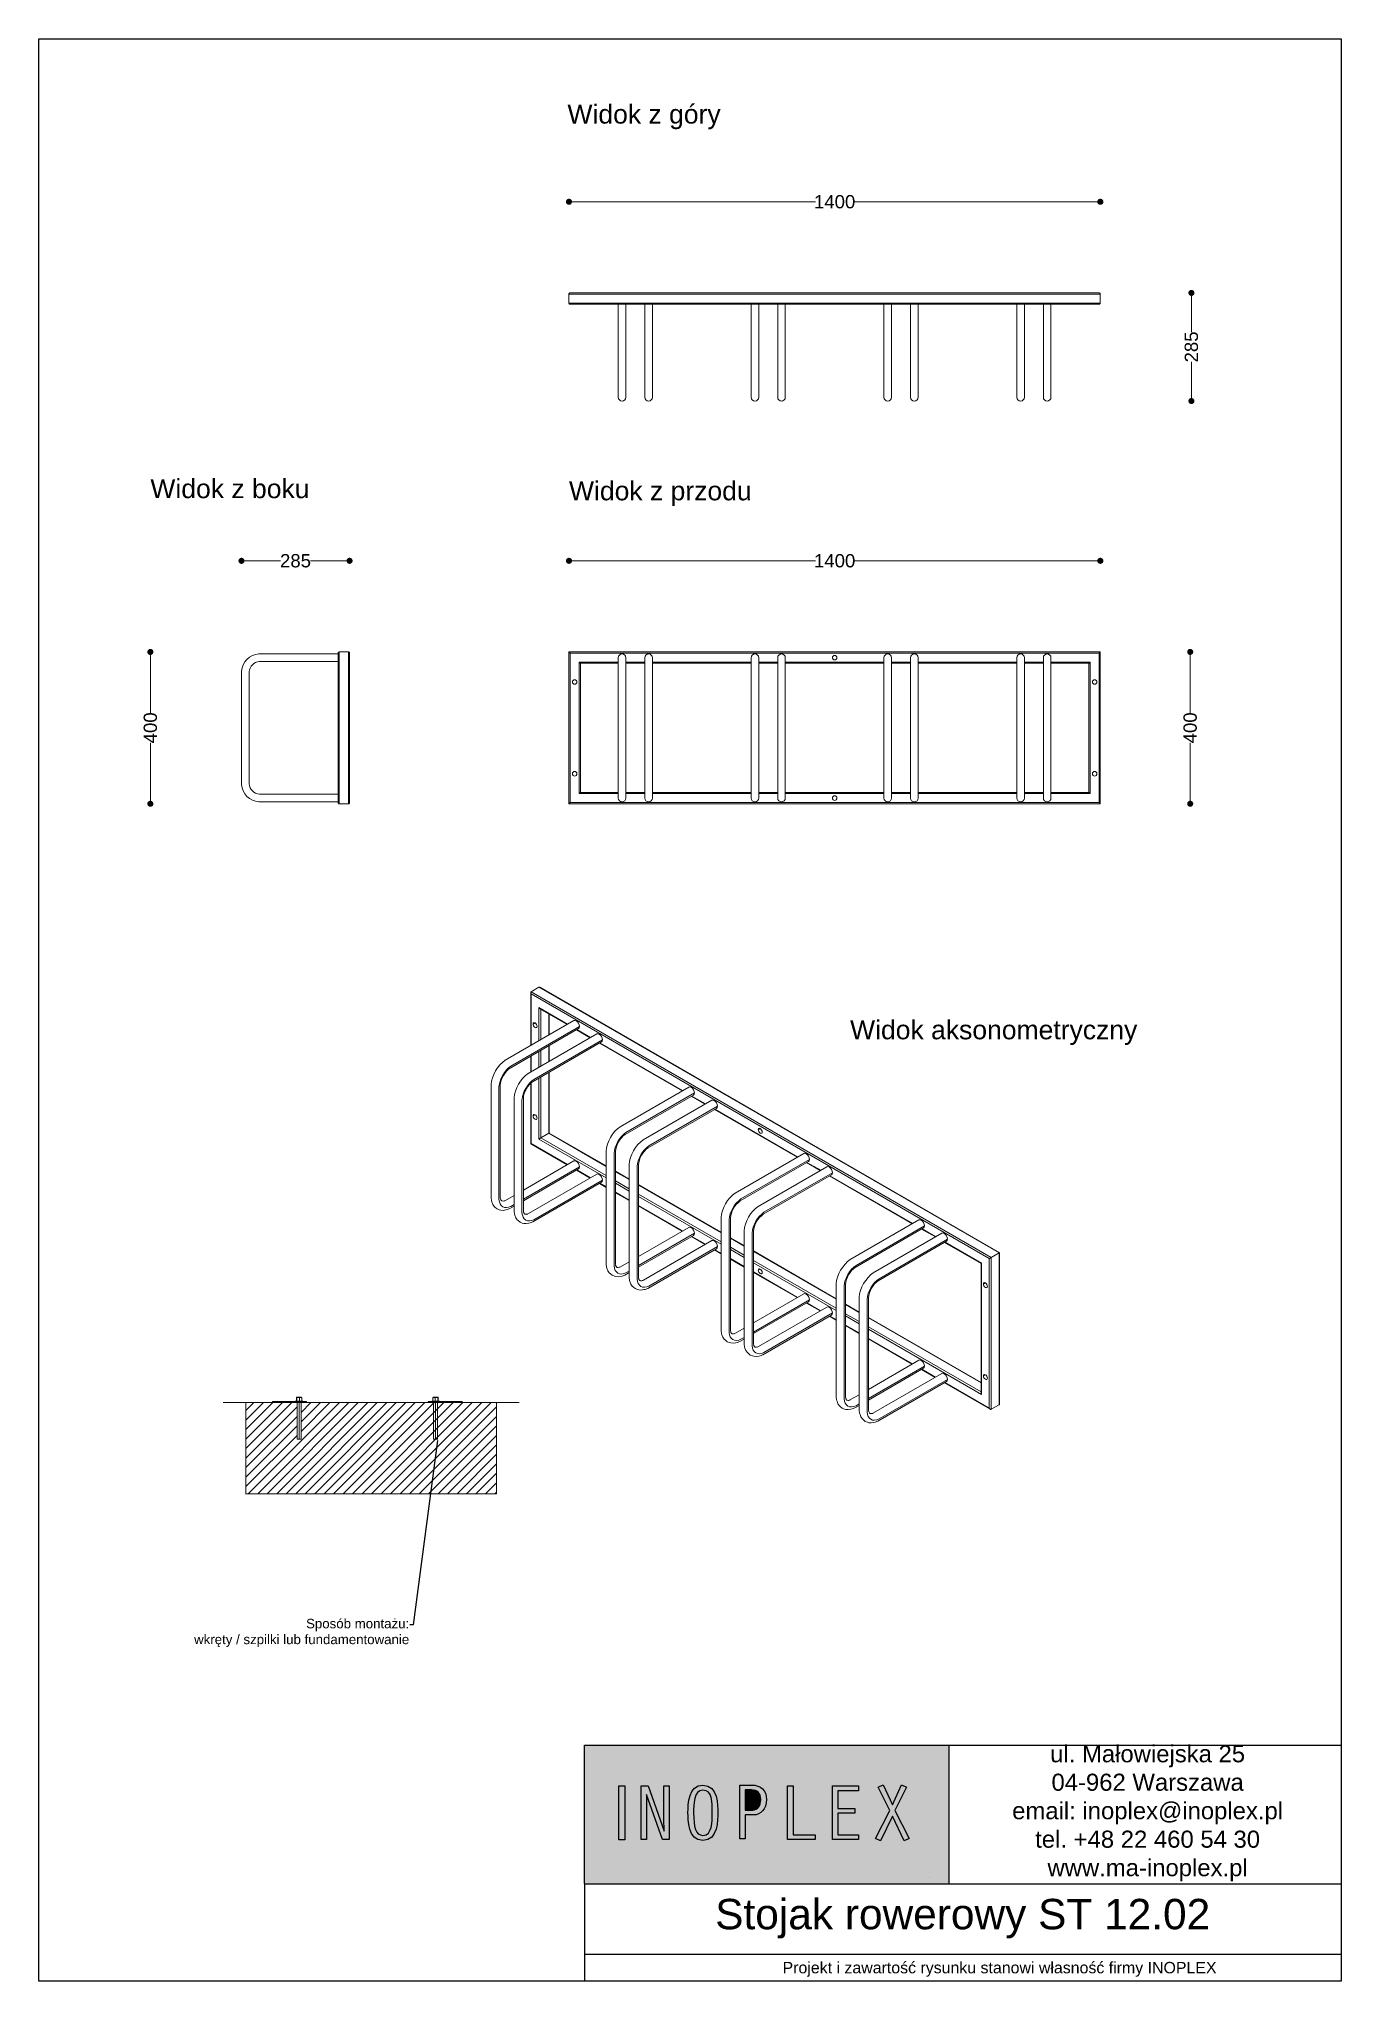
# Model space of a CAD drawing. Header units: millimetres. Extents: x 25609 to 29040, y 15684 to 20800.
import ezdxf
from ezdxf import colors
from ezdxf.entities.mleader import LeaderData, LeaderLine
from ezdxf.math import Vec2, Vec3

# ---------------------------------------------------------------- set-up
doc = ezdxf.new("R2010")
doc.units = ezdxf.units.MM
doc.header["$LTSCALE"] = 3
for name, color, linetype, lineweight in [('Elementy modelu - Kształty_Nr_pióra__1', 7, 'Continuous', 13), ('Krawędzie widoczneARTUR', 7, 'Continuous', 50), ('stal', 7, 'Continuous', 20)]:
    doc.layers.add(name, color=color, linetype=linetype, lineweight=lineweight)
doc.layers.add('LAYER_1', color=7, linetype='Continuous')
doc.styles.get("Standard").update_dxf_attribs({"font": 'arial.ttf'})
doc.dimstyles.new('MATEUSZ', dxfattribs={"dimtxt": 35, "dimasz": 16, "dimexe": 0.18, "dimexo": 0.0625, "dimgap": 0.09, "dimtad": 0, "dimdec": 0, "dimdsep": 46, "dimtxsty": 'Standard', "dimblk": 'DOT', "dimcen": 0.09, "dimse1": 1, "dimse2": 1, "dimadec": 0, "dimazin": 0, "dimtfac": 1, "dimtdec": 0, "dimtofl": 0, "dimtmove": 0, "dimatfit": 3, "dimfxl": 0, "dimtolj": 1, "dimtzin": 0, "dimlwd": 9, "dimlwe": 9, "dimarcsym": 0})

msp = doc.modelspace()

# ---------------------------------------------------------------- texts
for s, width, gutter_width, heights, insert, char_height, attachment_point in [('Widok z góry', 1167.306, 1, [0], (27001.3, 20627.2), 50, 1), ('Widok z boku', 1056.226, 1, [0], (25902.4, 19640.5), 50, 1), ('Widok z przodu', 1167.306, 1, [0], (27005.3, 19634.8), 50, 1), ('Widok aksonometryczny', 1167.306, 1, [0], (27745.9, 18215), 50, 1), ('ul. Małowiejska 25\\P04-962 Warszawa\\Pemail: inoplex@inoplex.pl\\Ptel. +48 22 460 54 30\\Pwww.ma-inoplex.pl', 1019.877, 1, [432.7], (28529.9, 16126.1), 45, 5), ('Stojak rowerowy ST 12.02', 1993.625, 1, [0], (28042.7, 15848.5), 80, 5), ('Projekt i zawartość rysunku stanowi własność firmy INOPLEX ', 1800.088, 12.5, [70.5], (28139.8, 15715), 30, 5)]:
    msp.add_mtext_dynamic_manual_height_columns(s, width=width, gutter_width=gutter_width, heights=heights, dxfattribs=dict(insert=insert, char_height=char_height, attachment_point=attachment_point))

# ---------------------------------------------------------------- blocks, each defined once
blk = doc.blocks.new('_Dot')
at = {"color": 0, "linetype": 'ByBlock', "lineweight": -2}
blk.add_line((-0.5, 0), (-1, 0), dxfattribs=at)
at = {"color": 0, "linetype": 'ByBlock', "const_width": 0.5}
blk.add_lwpolyline([(-0.25, 0, 1), (0.25, 0, 1)], format="xyb", close=True, dxfattribs=at)
blk = doc.blocks.new('*D13')
at = {"color": 0, "lineweight": 9}
for p, q in [((27021.3, 20371.2), (27654.6, 20371.2)), ((28389.3, 20371.2), (27755.9, 20371.2))]:
    blk.add_line(p, q, dxfattribs=at)
at = {"layer": 'Defpoints', "color": 0}
for p in [(28405.3, 20371.2), (27005.3, 20116.2), (28405.3, 20116.2)]:
    blk.add_point(p, dxfattribs=at)
at = {"color": 0, "lineweight": 9, "xscale": 16, "yscale": 16, "zscale": 16, "rotation": 180}
blk.add_blockref('_Dot', (27005.3, 20371.2), dxfattribs=at)
at = {"color": 0, "lineweight": 9, "xscale": 16, "yscale": 16, "zscale": 16}
blk.add_blockref('_Dot', (28405.3, 20371.2), dxfattribs=at)
at = {"color": 0, "insert": (27705.3, 20371.2), "char_height": 35, "attachment_point": 5}
blk.add_mtext('\\A1;1400', dxfattribs=at)
blk = doc.blocks.new('*D14')
at = {"color": 0, "lineweight": 9}
for p, q in [((28645.3, 20115.2), (28645.3, 20028)), ((28645.3, 19862.4), (28645.3, 19949.6))]:
    blk.add_line(p, q, dxfattribs=at)
at = {"layer": 'Defpoints', "color": 0}
for p in [(28265.3, 20131.2), (28645.3, 20131.2), (28265.3, 19846.4)]:
    blk.add_point(p, dxfattribs=at)
at = {"color": 0, "lineweight": 9, "xscale": 16, "yscale": 16, "zscale": 16}
for p, rotation in [((28645.3, 20131.2), 90), ((28645.3, 19846.4), 270)]:
    blk.add_blockref('_Dot', p, dxfattribs=dict(at, rotation=rotation))
at = {"color": 0, "insert": (28645.3, 19988.8), "char_height": 35, "attachment_point": 5, "rotation": 90}
blk.add_mtext('\\A1;285', dxfattribs=at)
blk = doc.blocks.new('*D15')
at = {"color": 0, "lineweight": 9}
for p, q in [((27021.3, 19425.4), (27654.6, 19425.4)), ((28389.3, 19425.4), (27755.9, 19425.4))]:
    blk.add_line(p, q, dxfattribs=at)
at = {"layer": 'Defpoints', "color": 0}
for p in [(28405.3, 19425.4), (27005.3, 19185.4), (28405.3, 19185.4)]:
    blk.add_point(p, dxfattribs=at)
at = {"color": 0, "lineweight": 9, "xscale": 16, "yscale": 16, "zscale": 16, "rotation": 180}
blk.add_blockref('_Dot', (27005.3, 19425.4), dxfattribs=at)
at = {"color": 0, "lineweight": 9, "xscale": 16, "yscale": 16, "zscale": 16}
blk.add_blockref('_Dot', (28405.3, 19425.4), dxfattribs=at)
at = {"color": 0, "insert": (27705.3, 19425.4), "char_height": 35, "attachment_point": 5}
blk.add_mtext('\\A1;1400', dxfattribs=at)
blk = doc.blocks.new('*D16')
at = {"color": 0, "lineweight": 9}
for p, q in [((28642.1, 19169.4), (28642.1, 19024.8)), ((28642.1, 18801.4), (28642.1, 18946))]:
    blk.add_line(p, q, dxfattribs=at)
at = {"layer": 'Defpoints', "color": 0}
for p in [(28405.3, 19185.4), (28642.1, 19185.4), (28405.3, 18785.4)]:
    blk.add_point(p, dxfattribs=at)
at = {"color": 0, "lineweight": 9, "xscale": 16, "yscale": 16, "zscale": 16}
for p, rotation in [((28642.1, 19185.4), 90), ((28642.1, 18785.4), 270)]:
    blk.add_blockref('_Dot', p, dxfattribs=dict(at, rotation=rotation))
at = {"color": 0, "insert": (28642.1, 18985.4), "char_height": 35, "attachment_point": 5, "rotation": 90}
blk.add_mtext('\\A1;400', dxfattribs=at)
blk = doc.blocks.new('*D17')
at = {"color": 0, "lineweight": 9}
for p, q in [((25902.4, 19169.4), (25902.4, 19024.8)), ((25902.4, 18801.4), (25902.4, 18946))]:
    blk.add_line(p, q, dxfattribs=at)
at = {"layer": 'Defpoints', "color": 0}
for p in [(26412.2, 19185.4), (25902.4, 18785.4), (26412.2, 18785.4)]:
    blk.add_point(p, dxfattribs=at)
at = {"color": 0, "lineweight": 9, "xscale": 16, "yscale": 16, "zscale": 16}
for p, rotation in [((25902.4, 19185.4), 90), ((25902.4, 18785.4), 270)]:
    blk.add_blockref('_Dot', p, dxfattribs=dict(at, rotation=rotation))
at = {"color": 0, "insert": (25902.4, 18985.4), "char_height": 35, "attachment_point": 5, "rotation": 90}
blk.add_mtext('\\A1;400', dxfattribs=at)
blk = doc.blocks.new('*D18')
at = {"color": 0, "lineweight": 9}
for p, q in [((26158.4, 19425.4), (26245.6, 19425.4)), ((26411.2, 19425.4), (26324, 19425.4))]:
    blk.add_line(p, q, dxfattribs=at)
at = {"layer": 'Defpoints', "color": 0}
for p in [(26427.2, 19425.4), (26142.4, 18985.4), (26427.2, 18985.4)]:
    blk.add_point(p, dxfattribs=at)
at = {"color": 0, "lineweight": 9, "xscale": 16, "yscale": 16, "zscale": 16, "rotation": 180}
blk.add_blockref('_Dot', (26142.4, 19425.4), dxfattribs=at)
at = {"color": 0, "lineweight": 9, "xscale": 16, "yscale": 16, "zscale": 16}
blk.add_blockref('_Dot', (26427.2, 19425.4), dxfattribs=at)
at = {"color": 0, "insert": (26284.8, 19425.4), "char_height": 35, "attachment_point": 5}
blk.add_mtext('\\A1;285', dxfattribs=at)

# ---------------------------------------------------------------- dimensions: what is measured, and where the dimension line sits
for base, p1, p2, picture, middle in [((28405.3, 20371.2), (27005.3, 20116.2), (28405.3, 20116.2), '*D13', (27705.3, 20371.2)), ((26427.2, 19425.4), (26142.4, 18985.4), (26427.2, 18985.4), '*D18', (26284.8, 19425.4)), ((28405.3, 19425.4), (27005.3, 19185.4), (28405.3, 19185.4), '*D15', (27705.3, 19425.4))]:
    dim = msp.add_linear_dim(base=base, p1=p1, p2=p2, dimstyle='MATEUSZ')
    dim.commit()
    dim.dimension.update_dxf_attribs({"geometry": picture, "text_midpoint": middle})
for base, p1, p2, picture, middle in [((28645.3, 20131.2), (28265.3, 19846.4), (28265.3, 20131.2), '*D14', (28645.3, 19988.8)), ((25902.4, 18785.4), (26412.2, 19185.4), (26412.2, 18785.4), '*D17', (25902.4, 18985.4)), ((28642.1, 19185.4), (28405.3, 18785.4), (28405.3, 19185.4), '*D16', (28642.1, 18985.4))]:
    dim = msp.add_linear_dim(base=base, p1=p1, p2=p2, angle=90, dimstyle='MATEUSZ')
    dim.commit()
    dim.dimension.update_dxf_attribs({"geometry": picture, "text_midpoint": middle})

# ---------------------------------------------------------------- hatches: boundary and pattern name
at = {"lineweight": 9}
h = msp.add_hatch(dxfattribs=at)
h.set_pattern_fill('JIS_WOOD', color=256, scale=25)
h.set_pattern_definition([(45, (23712.307, 15244.897), (-12.5, 12.5), [])])
h.paths.add_polyline_path([(26668.8, 17207.9), (26654.1, 17207.9), (26314.1, 17207.9), (26299.4, 17207.9), (26299.4, 17111.8), (26289.1, 17111.9), (26289.1, 17207.9), (26234.1, 17207.9), (26154.1, 17207.9), (26154.1, 16967.9), (26814.1, 16967.9), (26814.1, 17207.9), (26734.1, 17207.9), (26679.1, 17207.9), (26679.1, 17207.9), (26668.8, 17207.9)])
h = msp.add_hatch(color=255)
h.dxf.hatch_style = 1
h.paths.add_polyline_path([(28005.9, 16305.6), (27045.9, 16305.6), (27045.9, 15941), (27045.9, 15939.2), (28005.9, 15939.2)])
h.paths.add_polyline_path([(27975.7, 16215.9), (27975.7, 16033.7), (27955.5, 16033.7), (27955.5, 15956.8), (27060.7, 15956.8), (27060.7, 16288.8), (27955.5, 16288.8), (27955.5, 16215.9)], flags=16)
h = msp.add_hatch(color=250)
h.dxf.hatch_style = 1
h.paths.add_polyline_path([(27955.5, 16033.7), (27423, 16033.7), (27423, 16215.9), (27955.5, 16215.9), (27955.5, 16288.8), (27060.7, 16288.8), (27060.7, 15956.8), (27955.5, 15956.8)])
edge = h.paths.add_edge_path(flags=16)
edge.add_spline(control_points=[(27397.6, 16127.6), (27397.6, 16109.7), (27398.2, 16054.6), (27358.3, 16054.6)], knot_values=[0, 0, 0, 0, 1, 1, 1, 1], degree=3, periodic=0)
edge.add_spline(control_points=[(27358.3, 16054.6), (27317.9, 16054.6), (27318.9, 16109.3), (27318.9, 16127.6)], knot_values=[0, 0, 0, 0, 1, 1, 1, 1], degree=3, periodic=0)
edge.add_spline(control_points=[(27318.9, 16127.6), (27318.9, 16150.9), (27320.4, 16200.2), (27358.3, 16200.2)], knot_values=[0, 0, 0, 0, 1, 1, 1, 1], degree=3, periodic=0)
edge.add_spline(control_points=[(27358.3, 16200.2), (27398.2, 16200.2), (27397.6, 16146.3), (27397.6, 16127.6)], knot_values=[0, 0, 0, 0, 1, 1, 1, 1], degree=3, periodic=0)
edge = h.paths.add_edge_path(flags=0)
edge.add_spline(control_points=[(27382.7, 16127.6), (27382.7, 16102.9), (27382.9, 16068), (27358.3, 16068)], knot_values=[0, 0, 0, 0, 1, 1, 1, 1], degree=3, periodic=0)
edge.add_spline(control_points=[(27358.3, 16068), (27338.3, 16068), (27333.8, 16089.3), (27333.8, 16127.6)], knot_values=[0, 0, 0, 0, 1, 1, 1, 1], degree=3, periodic=0)
edge.add_spline(control_points=[(27333.8, 16127.6), (27333.8, 16148.4), (27333.2, 16186.9), (27358.3, 16186.9)], knot_values=[0, 0, 0, 0, 1, 1, 1, 1], degree=3, periodic=0)
edge.add_spline(control_points=[(27358.3, 16186.9), (27383.3, 16186.9), (27382.7, 16154.3), (27382.7, 16127.6)], knot_values=[0, 0, 0, 0, 1, 1, 1, 1], degree=3, periodic=0)
h.paths.add_polyline_path([(27269.7, 16056.6), (27251.9, 16056.6), (27209.8, 16176), (27209.4, 16175.6), (27210, 16143.5), (27210, 16056.6), (27195.8, 16056.6), (27195.8, 16198.3), (27213.6, 16198.3), (27255.7, 16079.1), (27256.1, 16079.5), (27255.5, 16111.2), (27255.5, 16198.3), (27269.7, 16198.3)], flags=16)
h.paths.add_polyline_path([(27152.4, 16056), (27136.8, 16056), (27136.8, 16198.7), (27152.4, 16198.7)], flags=16)
edge = h.paths.add_edge_path(flags=0)
edge.add_spline(control_points=[(27382.7, 16127.6), (27382.7, 16154.3), (27383.3, 16186.9), (27358.3, 16186.9)], knot_values=[0, 0, 0, 0, 1, 1, 1, 1], degree=3, periodic=0)
edge.add_spline(control_points=[(27358.3, 16186.9), (27333.2, 16186.9), (27333.8, 16148.4), (27333.8, 16127.6)], knot_values=[0, 0, 0, 0, 1, 1, 1, 1], degree=3, periodic=0)
edge.add_spline(control_points=[(27333.8, 16127.6), (27333.8, 16089.3), (27338.3, 16068), (27358.3, 16068)], knot_values=[0, 0, 0, 0, 1, 1, 1, 1], degree=3, periodic=0)
edge.add_spline(control_points=[(27358.3, 16068), (27382.9, 16068), (27382.7, 16102.9), (27382.7, 16127.6)], knot_values=[0, 0, 0, 0, 1, 1, 1, 1], degree=3, periodic=0)
h = msp.add_hatch(color=255)
h.dxf.hatch_style = 1
h.paths.add_polyline_path([(27152.4, 16198.7), (27136.8, 16198.7), (27136.8, 16056), (27152.4, 16056)])
h.paths.add_polyline_path([(27251.9, 16056.6), (27269.7, 16056.6), (27269.7, 16198.3), (27255.5, 16198.3), (27255.5, 16111.2), (27256.2, 16077.8), (27213.6, 16198.3), (27195.8, 16198.3), (27195.8, 16056.6), (27210, 16056.6), (27210, 16143.5), (27209.3, 16177.3)])
edge = h.paths.add_edge_path()
edge.add_spline(control_points=[(27358.3, 16200.2), (27320.4, 16200.2), (27318.9, 16150.9), (27318.9, 16127.6)], knot_values=[0, 0, 0, 0, 1, 1, 1, 1], degree=3, periodic=0)
edge.add_spline(control_points=[(27318.9, 16127.6), (27318.9, 16109.3), (27317.9, 16054.6), (27358.3, 16054.6)], knot_values=[0, 0, 0, 0, 1, 1, 1, 1], degree=3, periodic=0)
edge.add_spline(control_points=[(27358.3, 16054.6), (27398.2, 16054.6), (27397.6, 16109.7), (27397.6, 16127.6)], knot_values=[0, 0, 0, 0, 1, 1, 1, 1], degree=3, periodic=0)
edge.add_spline(control_points=[(27397.6, 16127.6), (27397.6, 16146.3), (27398.2, 16200.2), (27358.3, 16200.2)], knot_values=[0, 0, 0, 0, 1, 1, 1, 1], degree=3, periodic=0)
edge = h.paths.add_edge_path(flags=16)
edge.add_spline(control_points=[(27333.8, 16127.6), (27333.8, 16148.4), (27333.2, 16186.9), (27358.3, 16186.9)], knot_values=[0, 0, 0, 0, 1, 1, 1, 1], degree=3, periodic=0)
edge.add_spline(control_points=[(27358.3, 16186.9), (27383.3, 16186.9), (27382.7, 16154.3), (27382.7, 16127.6)], knot_values=[0, 0, 0, 0, 1, 1, 1, 1], degree=3, periodic=0)
edge.add_spline(control_points=[(27382.7, 16127.6), (27382.7, 16102.9), (27382.9, 16068), (27358.3, 16068)], knot_values=[0, 0, 0, 0, 1, 1, 1, 1], degree=3, periodic=0)
edge.add_spline(control_points=[(27358.3, 16068), (27338.3, 16068), (27333.8, 16089.3), (27333.8, 16127.6)], knot_values=[0, 0, 0, 0, 1, 1, 1, 1], degree=3, periodic=0)
edge = h.paths.add_edge_path()
edge.add_line((27455.5, 16058.6), (27469.7, 16058.6))
edge.add_line((27469.7, 16058.6), (27469.7, 16121.7))
edge.add_line((27469.7, 16121.7), (27491, 16121.7))
edge.add_spline(control_points=[(27491, 16121.7), (27510.5, 16121.7), (27525.4, 16136.4), (27525.4, 16162.7)], knot_values=[0, 0, 0, 0, 1, 1, 1, 1], degree=3, periodic=0)
edge.add_spline(control_points=[(27525.4, 16162.7), (27525.4, 16187), (27511.4, 16200.4), (27486.3, 16200.4)], knot_values=[0, 0, 0, 0, 1, 1, 1, 1], degree=3, periodic=0)
edge.add_line((27486.3, 16200.4), (27455.5, 16200.4))
edge.add_line((27455.5, 16200.4), (27455.5, 16058.6))
edge = h.paths.add_edge_path(flags=16)
edge.add_line((27469.7, 16187.6), (27490.5, 16187.6))
edge.add_spline(control_points=[(27486.1, 16187.6), (27501.4, 16187.6), (27510.5, 16180.2), (27510.5, 16162.7)], knot_values=[0, 0, 0, 0, 1, 1, 1, 1], degree=3, periodic=0)
edge.add_spline(control_points=[(27510.5, 16162.7), (27510.5, 16144.9), (27502.9, 16134.9), (27489.7, 16134.7)], knot_values=[0, 0, 0, 0, 1, 1, 1, 1], degree=3, periodic=0)
edge.add_line((27489.7, 16134.7), (27469.7, 16134.5))
edge.add_line((27469.7, 16134.5), (27469.7, 16187.6))
h.paths.add_polyline_path([(27581.4, 16056.6), (27653.9, 16056.6), (27653.9, 16069.3), (27595.7, 16069.3), (27595.7, 16198.3), (27581.4, 16198.3)])
h.paths.add_polyline_path([(27713.6, 16185.6), (27768.4, 16185.6), (27768.4, 16198.3), (27699.3, 16198.3), (27699.3, 16056.6), (27768.4, 16056.6), (27768.4, 16069.3), (27713.6, 16069.3), (27713.6, 16126.1), (27758.9, 16126.1), (27758.9, 16138.8), (27713.6, 16138.8)])
h.paths.add_polyline_path([(27894.7, 16194.5), (27881.5, 16201.1), (27857.3, 16148.2), (27833.1, 16201.1), (27819.9, 16194.5), (27850.3, 16133.7), (27813.3, 16059.7), (27826.1, 16053.8), (27857.5, 16118.6), (27888.6, 16053.8), (27901.3, 16059.7), (27864.3, 16133.7)])
h = msp.add_hatch(color=250)
h.dxf.hatch_style = 1
edge = h.paths.add_edge_path()
edge.add_spline(control_points=[(27358.3, 16186.9), (27333.2, 16186.9), (27333.8, 16148.4), (27333.8, 16127.6)], knot_values=[0, 0, 0, 0, 1, 1, 1, 1], degree=3, periodic=0)
edge.add_spline(control_points=[(27333.8, 16127.6), (27333.8, 16089.3), (27338.3, 16068), (27358.3, 16068)], knot_values=[0, 0, 0, 0, 1, 1, 1, 1], degree=3, periodic=0)
edge.add_spline(control_points=[(27358.3, 16068), (27382.9, 16068), (27382.7, 16102.9), (27382.7, 16127.6)], knot_values=[0, 0, 0, 0, 1, 1, 1, 1], degree=3, periodic=0)
edge.add_spline(control_points=[(27382.7, 16127.6), (27382.7, 16154.3), (27383.3, 16186.9), (27358.3, 16186.9)], knot_values=[0, 0, 0, 0, 1, 1, 1, 1], degree=3, periodic=0)
h = msp.add_hatch(color=75)
h.dxf.hatch_style = 1
h.paths.add_polyline_path([(27975.7, 16215.9), (27423, 16215.9), (27423, 16033.7), (27975.7, 16033.7)])
h.paths.add_polyline_path([(27901.3, 16059.7), (27888.6, 16053.8), (27857.5, 16118.6), (27826.1, 16053.8), (27813.3, 16059.7), (27850.3, 16133.7), (27819.9, 16194.5), (27833.1, 16201.1), (27857.3, 16148.2), (27881.5, 16201.1), (27894.7, 16194.5), (27864.3, 16133.7)], flags=16)
h.paths.add_polyline_path([(27768.4, 16069.3), (27768.4, 16056.6), (27699.3, 16056.6), (27699.3, 16198.3), (27768.4, 16198.3), (27768.4, 16185.6), (27713.6, 16185.6), (27713.6, 16138.8), (27758.9, 16138.8), (27758.9, 16126.1), (27713.6, 16126.1), (27713.6, 16069.3)], flags=16)
h.paths.add_polyline_path([(27653.9, 16069.3), (27653.9, 16056.6), (27581.4, 16056.6), (27581.4, 16198.3), (27595.7, 16198.3), (27595.7, 16069.3)], flags=16)
edge = h.paths.add_edge_path(flags=16)
edge.add_spline(control_points=[(27525.4, 16162.7), (27525.4, 16136.4), (27510.5, 16121.7), (27491, 16121.7)], knot_values=[0, 0, 0, 0, 1, 1, 1, 1], degree=3, periodic=0)
edge.add_line((27491, 16121.7), (27469.7, 16121.7))
edge.add_line((27469.7, 16121.7), (27469.7, 16058.6))
edge.add_line((27469.7, 16058.6), (27455.5, 16058.6))
edge.add_line((27455.5, 16058.6), (27455.5, 16200.4))
edge.add_line((27455.5, 16200.4), (27486.3, 16200.4))
edge.add_spline(control_points=[(27486.3, 16200.4), (27511.4, 16200.4), (27525.4, 16187), (27525.4, 16162.7)], knot_values=[0, 0, 0, 0, 1, 1, 1, 1], degree=3, periodic=0)
edge = h.paths.add_edge_path(flags=0)
edge.add_spline(control_points=[(27510.5, 16162.7), (27510.5, 16144.9), (27502.9, 16134.9), (27489.7, 16134.7)], knot_values=[0, 0, 0, 0, 1, 1, 1, 1], degree=3, periodic=0)
edge.add_line((27489.7, 16134.7), (27469.7, 16134.5))
edge.add_line((27469.7, 16134.5), (27469.7, 16187.6))
edge.add_line((27469.7, 16187.6), (27486.1, 16187.6))
edge.add_spline(control_points=[(27486.1, 16187.6), (27501.4, 16187.6), (27510.5, 16180.2), (27510.5, 16162.7)], knot_values=[0, 0, 0, 0, 1, 1, 1, 1], degree=3, periodic=0)
edge = h.paths.add_edge_path(flags=0)
edge.add_spline(control_points=[(27489.7, 16134.7), (27502.9, 16134.9), (27510.5, 16144.9), (27510.5, 16162.7)], knot_values=[0, 0, 0, 0, 1, 1, 1, 1], degree=3, periodic=0)
edge.add_spline(control_points=[(27510.5, 16162.7), (27510.5, 16180.2), (27501.4, 16187.6), (27486.1, 16187.6)], knot_values=[0, 0, 0, 0, 1, 1, 1, 1], degree=3, periodic=0)
edge.add_line((27486.1, 16187.6), (27469.7, 16187.6))
edge.add_line((27469.7, 16187.6), (27469.7, 16134.5))
edge.add_line((27469.7, 16134.5), (27489.7, 16134.7))
h = msp.add_hatch(color=255)
h.dxf.hatch_style = 1
edge = h.paths.add_edge_path()
edge.add_line((27455.5, 16058.6), (27469.7, 16058.6))
edge.add_line((27469.7, 16058.6), (27469.7, 16121.7))
edge.add_line((27469.7, 16121.7), (27491, 16121.7))
edge.add_spline(control_points=[(27491, 16121.7), (27510.5, 16121.7), (27525.4, 16136.4), (27525.4, 16162.7)], knot_values=[0, 0, 0, 0, 1, 1, 1, 1], degree=3, periodic=0)
edge.add_spline(control_points=[(27525.4, 16162.7), (27525.4, 16187), (27511.4, 16200.4), (27486.3, 16200.4)], knot_values=[0, 0, 0, 0, 1, 1, 1, 1], degree=3, periodic=0)
edge.add_line((27486.3, 16200.4), (27455.5, 16200.4))
edge.add_line((27455.5, 16200.4), (27455.5, 16058.6))
edge = h.paths.add_edge_path(flags=16)
edge.add_line((27469.7, 16134.5), (27469.7, 16187.6))
edge.add_line((27469.7, 16187.6), (27496.5, 16187.6))
edge.add_spline(control_points=[(27486.1, 16187.6), (27501.4, 16187.6), (27510.5, 16180.2), (27510.5, 16162.7)], knot_values=[0, 0, 0, 0, 1, 1, 1, 1], degree=3, periodic=0)
edge.add_spline(control_points=[(27510.5, 16162.7), (27510.5, 16144.9), (27502.9, 16134.9), (27489.7, 16134.7)], knot_values=[0, 0, 0, 0, 1, 1, 1, 1], degree=3, periodic=0)
edge.add_line((27489.7, 16134.7), (27469.7, 16134.5))
h = msp.add_hatch(color=75)
h.dxf.hatch_style = 1
edge = h.paths.add_edge_path()
edge.add_line((27469.7, 16134.5), (27489.7, 16134.7))
edge.add_spline(control_points=[(27489.7, 16134.7), (27502.9, 16134.9), (27510.5, 16144.9), (27510.5, 16162.7)], knot_values=[0, 0, 0, 0, 1, 1, 1, 1], degree=3, periodic=0)
edge.add_spline(control_points=[(27510.5, 16162.7), (27510.5, 16180.2), (27501.4, 16187.6), (27486.1, 16187.6)], knot_values=[0, 0, 0, 0, 1, 1, 1, 1], degree=3, periodic=0)
edge.add_line((27486.1, 16187.6), (27469.7, 16187.6))
edge.add_line((27469.7, 16187.6), (27469.7, 16134.5))
h = msp.add_hatch(color=255)
h.dxf.hatch_style = 1
h.paths.add_polyline_path([(27581.4, 16056.6), (27653.9, 16056.6), (27653.9, 16069.3), (27595.7, 16069.3), (27595.7, 16198.3), (27581.4, 16198.3)])
h = msp.add_hatch(color=255)
h.dxf.hatch_style = 1
h.paths.add_polyline_path([(27699.3, 16056.6), (27768.4, 16056.6), (27768.4, 16069.3), (27713.6, 16069.3), (27713.6, 16126.1), (27758.9, 16126.1), (27758.9, 16138.8), (27713.6, 16138.8), (27713.6, 16185.6), (27768.4, 16185.6), (27768.4, 16198.3), (27699.3, 16198.3)])
h = msp.add_hatch(color=255)
h.dxf.hatch_style = 1
h.paths.add_polyline_path([(27850.3, 16133.7), (27813.3, 16059.7), (27826.1, 16053.8), (27857.5, 16118.6), (27888.6, 16053.8), (27901.3, 16059.7), (27864.3, 16133.7), (27894.7, 16194.5), (27881.5, 16201.1), (27857.3, 16148.2), (27833.1, 16201.1), (27819.9, 16194.5)])

# ---------------------------------------------------------------- linework, layer by layer
for p, q in [((26234.1, 17207.9), (26094.1, 17207.9)), ((26234.1, 17207.9), (26154.1, 17207.9)), ((26154.1, 17207.9), (26154.1, 16967.9)), ((26274.1, 17210.9), (26224.1, 17210.9)), ((26224.1, 17210.9), (26224.1, 17207.9)), ((26234.1, 17210.9), (26274.1, 17210.9)), ((26234.1, 17210.9), (26314.1, 17210.9)), ((26314.1, 17207.9), (26234.1, 17207.9)), ((26314.1, 17210.9), (26314.1, 17207.9)), ((26314.1, 17210.9), (26314.1, 17207.9)), ((26314.1, 17207.9), (26654.1, 17207.9)), ((26674.1, 17210.9), (26634.1, 17210.9)), ((26634.1, 17210.9), (26634.1, 17207.9)), ((26724.1, 17210.9), (26644.1, 17210.9)), ((26644.1, 17207.9), (26724.1, 17207.9)), ((26714.1, 17210.9), (26664.1, 17210.9)), ((26684.1, 17210.9), (26724.1, 17210.9)), ((26724.1, 17207.9), (26724.1, 17210.9)), ((26724.1, 17207.9), (26874.1, 17207.9)), ((26734.1, 17207.9), (26814.1, 17207.9)), ((26814.1, 17207.9), (26814.1, 16967.9)), ((26153, 16967.9), (26814.1, 16967.9))]:
    msp.add_line(p, q, dxfattribs=at)
for p, q in [((27045.9, 16305.6), (29039.8, 16305.6)), ((27045.9, 15941), (27045.9, 16305.6)), ((28005.9, 16305.6), (28005.9, 15939.2)), ((29039.8, 16305.6), (29039.8, 15941)), ((27045.9, 15941), (27045.9, 15683.9)), ((29039.8, 15939.2), (27045.9, 15939.2)), ((29039.6, 15754.4), (27045.9, 15754.4))]:
    msp.add_line(p, q)
msp.add_lwpolyline([(25608.5, 20800.4), (29039.8, 20800.4), (29039.8, 15683.9), (25608.5, 15683.9)], close=True)
at = {"layer": 'Elementy modelu - Kształty_Nr_pióra__1', "linetype": 'Continuous'}
for p, q in [((27005.3, 20128.7), (27005.5, 20129.3)), ((27005.3, 20128.2), (27005.3, 20128.7)), ((27005.3, 20104.2), (27005.3, 20128.2)), ((28405.3, 20128.2), (27005.3, 20128.2)), ((27005.5, 20129.3), (27005.8, 20129.8)), ((27005.8, 20129.8), (27006.1, 20130.3)), ((27006.1, 20130.3), (27006.6, 20130.7)), ((27006.6, 20130.7), (27007.1, 20130.9)), ((27007.1, 20130.9), (27007.7, 20131.1)), ((27007.7, 20131.1), (27008.3, 20131.2)), ((28402.3, 20131.2), (27008.3, 20131.2)), ((28402.9, 20131.1), (28402.3, 20131.2)), ((28403.4, 20130.9), (28402.9, 20131.1)), ((28403.9, 20130.7), (28403.4, 20130.9)), ((28404.4, 20130.3), (28403.9, 20130.7)), ((28404.8, 20129.8), (28404.4, 20130.3)), ((28405, 20129.3), (28404.8, 20129.8)), ((28405.2, 20128.7), (28405, 20129.3)), ((28405.3, 20128.2), (28405.2, 20128.7)), ((28405.3, 20104.2), (28405.3, 20128.2)), ((27005.3, 20103.6), (27005.3, 20104.2)), ((28405.3, 20104.2), (27005.3, 20104.2)), ((27005.5, 20103), (27005.3, 20103.6)), ((27005.8, 20102.5), (27005.5, 20103)), ((27006.1, 20102), (27005.8, 20102.5)), ((27006.6, 20101.7), (27006.1, 20102)), ((27007.1, 20101.4), (27006.6, 20101.7)), ((27007.7, 20101.2), (27007.1, 20101.4)), ((27008.3, 20101.2), (27007.7, 20101.2)), ((28402.3, 20101.2), (27008.3, 20101.2)), ((27135.3, 20101.2), (27135.3, 19892.7)), ((27155.3, 20101.2), (27155.3, 19892.7)), ((27205.3, 20101.2), (27205.3, 19892.7)), ((27225.3, 20101.2), (27225.3, 19892.7)), ((27485.3, 20101.2), (27485.3, 19892.7)), ((27505.3, 20101.2), (27505.3, 19892.7)), ((27555.3, 20101.2), (27555.3, 19892.7)), ((27575.3, 20101.2), (27575.3, 19892.7)), ((27835.3, 20101.2), (27835.3, 19892.7)), ((27855.3, 20101.2), (27855.3, 19892.7)), ((27905.3, 20101.2), (27905.3, 19892.7)), ((27925.3, 20101.2), (27925.3, 19892.7)), ((28185.3, 20101.2), (28185.3, 19892.7)), ((28205.3, 20101.2), (28205.3, 19892.7)), ((28255.3, 20101.2), (28255.3, 19892.7)), ((28275.3, 20101.2), (28275.3, 19892.7)), ((28402.3, 20101.2), (28402.9, 20101.2)), ((28402.9, 20101.2), (28403.4, 20101.4)), ((28403.4, 20101.4), (28403.9, 20101.7)), ((28403.9, 20101.7), (28404.4, 20102)), ((28404.4, 20102), (28404.8, 20102.5)), ((28404.8, 20102.5), (28405, 20103)), ((28405, 20103), (28405.2, 20103.6)), ((28405.2, 20103.6), (28405.3, 20104.2)), ((27135.3, 19892.7), (27135.3, 19885.8)), ((27135.3, 19885.8), (27135.3, 19879.3)), ((27135.3, 19879.3), (27135.3, 19873.3)), ((27135.3, 19873.3), (27135.3, 19867.9)), ((27135.3, 19867.9), (27135.3, 19863.4)), ((27135.3, 19863.4), (27135.3, 19860)), ((27135.3, 19860), (27135.3, 19857.6)), ((27135.3, 19857.6), (27135.3, 19856.4)), ((27136, 19852.5), (27135.3, 19856.4)), ((27138.2, 19849.3), (27136, 19852.5)), ((27154.5, 19852.5), (27152.3, 19849.3)), ((27155.3, 19856.4), (27154.5, 19852.5)), ((27155.3, 19892.7), (27155.3, 19885.8)), ((27155.3, 19885.8), (27155.3, 19879.3)), ((27155.3, 19879.3), (27155.3, 19873.3)), ((27155.3, 19873.3), (27155.3, 19867.9)), ((27155.3, 19867.9), (27155.3, 19863.4)), ((27155.3, 19863.4), (27155.3, 19860)), ((27155.3, 19860), (27155.3, 19857.6)), ((27155.3, 19857.6), (27155.3, 19856.4)), ((27205.3, 19892.7), (27205.3, 19885.8)), ((27205.3, 19885.8), (27205.3, 19879.3)), ((27205.3, 19879.3), (27205.3, 19873.3)), ((27205.3, 19873.3), (27205.3, 19867.9)), ((27205.3, 19867.9), (27205.3, 19863.4)), ((27205.3, 19863.4), (27205.3, 19860)), ((27205.3, 19860), (27205.3, 19857.6)), ((27205.3, 19857.6), (27205.3, 19856.4)), ((27206, 19852.5), (27205.3, 19856.4)), ((27208.2, 19849.3), (27206, 19852.5)), ((27224.5, 19852.5), (27222.3, 19849.3)), ((27225.3, 19856.4), (27224.5, 19852.5)), ((27225.3, 19892.7), (27225.3, 19885.8)), ((27225.3, 19885.8), (27225.3, 19879.3)), ((27225.3, 19879.3), (27225.3, 19873.3)), ((27225.3, 19873.3), (27225.3, 19867.9)), ((27225.3, 19867.9), (27225.3, 19863.4)), ((27225.3, 19863.4), (27225.3, 19860)), ((27225.3, 19860), (27225.3, 19857.6)), ((27225.3, 19857.6), (27225.3, 19856.4)), ((27485.3, 19892.7), (27485.3, 19885.8)), ((27485.3, 19885.8), (27485.3, 19879.3)), ((27485.3, 19879.3), (27485.3, 19873.3)), ((27485.3, 19873.3), (27485.3, 19867.9)), ((27485.3, 19867.9), (27485.3, 19863.4)), ((27485.3, 19863.4), (27485.3, 19860)), ((27485.3, 19860), (27485.3, 19857.6)), ((27485.3, 19857.6), (27485.3, 19856.4)), ((27486, 19852.5), (27485.3, 19856.4)), ((27488.2, 19849.3), (27486, 19852.5)), ((27504.5, 19852.5), (27502.3, 19849.3)), ((27505.3, 19856.4), (27504.5, 19852.5)), ((27505.3, 19892.7), (27505.3, 19885.8)), ((27505.3, 19885.8), (27505.3, 19879.3)), ((27505.3, 19879.3), (27505.3, 19873.3)), ((27505.3, 19873.3), (27505.3, 19867.9)), ((27505.3, 19867.9), (27505.3, 19863.4)), ((27505.3, 19863.4), (27505.3, 19860)), ((27505.3, 19860), (27505.3, 19857.6)), ((27505.3, 19857.6), (27505.3, 19856.4)), ((27555.3, 19892.7), (27555.3, 19885.8)), ((27555.3, 19885.8), (27555.3, 19879.3)), ((27555.3, 19879.3), (27555.3, 19873.3)), ((27555.3, 19873.3), (27555.3, 19867.9)), ((27555.3, 19867.9), (27555.3, 19863.4)), ((27555.3, 19863.4), (27555.3, 19860)), ((27555.3, 19860), (27555.3, 19857.6)), ((27555.3, 19857.6), (27555.3, 19856.4)), ((27556, 19852.5), (27555.3, 19856.4)), ((27558.2, 19849.3), (27556, 19852.5)), ((27574.5, 19852.5), (27572.3, 19849.3)), ((27575.3, 19856.4), (27574.5, 19852.5)), ((27575.3, 19892.7), (27575.3, 19885.8)), ((27575.3, 19885.8), (27575.3, 19879.3)), ((27575.3, 19879.3), (27575.3, 19873.3)), ((27575.3, 19873.3), (27575.3, 19867.9)), ((27575.3, 19867.9), (27575.3, 19863.4)), ((27575.3, 19863.4), (27575.3, 19860)), ((27575.3, 19860), (27575.3, 19857.6)), ((27575.3, 19857.6), (27575.3, 19856.4)), ((27835.3, 19892.7), (27835.3, 19885.8)), ((27835.3, 19885.8), (27835.3, 19879.3)), ((27835.3, 19879.3), (27835.3, 19873.3)), ((27835.3, 19873.3), (27835.3, 19867.9)), ((27835.3, 19867.9), (27835.3, 19863.4)), ((27835.3, 19863.4), (27835.3, 19860)), ((27835.3, 19860), (27835.3, 19857.6)), ((27835.3, 19857.6), (27835.3, 19856.4)), ((27836, 19852.5), (27835.3, 19856.4)), ((27838.2, 19849.3), (27836, 19852.5)), ((27854.5, 19852.5), (27852.3, 19849.3)), ((27855.3, 19856.4), (27854.5, 19852.5)), ((27855.3, 19892.7), (27855.3, 19885.8)), ((27855.3, 19885.8), (27855.3, 19879.3)), ((27855.3, 19879.3), (27855.3, 19873.3)), ((27855.3, 19873.3), (27855.3, 19867.9)), ((27855.3, 19867.9), (27855.3, 19863.4)), ((27855.3, 19863.4), (27855.3, 19860)), ((27855.3, 19860), (27855.3, 19857.6)), ((27855.3, 19857.6), (27855.3, 19856.4)), ((27905.3, 19892.7), (27905.3, 19885.8)), ((27905.3, 19885.8), (27905.3, 19879.3)), ((27905.3, 19879.3), (27905.3, 19873.3)), ((27905.3, 19873.3), (27905.3, 19867.9)), ((27905.3, 19867.9), (27905.3, 19863.4)), ((27905.3, 19863.4), (27905.3, 19860)), ((27905.3, 19860), (27905.3, 19857.6)), ((27905.3, 19857.6), (27905.3, 19856.4)), ((27906, 19852.5), (27905.3, 19856.4)), ((27908.2, 19849.3), (27906, 19852.5)), ((27924.5, 19852.5), (27922.3, 19849.3)), ((27925.3, 19856.4), (27924.5, 19852.5)), ((27925.3, 19892.7), (27925.3, 19885.8)), ((27925.3, 19885.8), (27925.3, 19879.3)), ((27925.3, 19879.3), (27925.3, 19873.3)), ((27925.3, 19873.3), (27925.3, 19867.9)), ((27925.3, 19867.9), (27925.3, 19863.4)), ((27925.3, 19863.4), (27925.3, 19860)), ((27925.3, 19860), (27925.3, 19857.6)), ((27925.3, 19857.6), (27925.3, 19856.4)), ((28185.3, 19892.7), (28185.3, 19885.8)), ((28185.3, 19885.8), (28185.3, 19879.3)), ((28185.3, 19879.3), (28185.3, 19873.3)), ((28185.3, 19873.3), (28185.3, 19867.9)), ((28185.3, 19867.9), (28185.3, 19863.4)), ((28185.3, 19863.4), (28185.3, 19860)), ((28185.3, 19860), (28185.3, 19857.6)), ((28185.3, 19857.6), (28185.3, 19856.4)), ((28186, 19852.5), (28185.3, 19856.4)), ((28188.2, 19849.3), (28186, 19852.5)), ((28204.5, 19852.5), (28202.3, 19849.3)), ((28205.3, 19856.4), (28204.5, 19852.5)), ((28205.3, 19892.7), (28205.3, 19885.8)), ((28205.3, 19885.8), (28205.3, 19879.3)), ((28205.3, 19879.3), (28205.3, 19873.3)), ((28205.3, 19873.3), (28205.3, 19867.9)), ((28205.3, 19867.9), (28205.3, 19863.4)), ((28205.3, 19863.4), (28205.3, 19860)), ((28205.3, 19860), (28205.3, 19857.6)), ((28205.3, 19857.6), (28205.3, 19856.4)), ((28255.3, 19892.7), (28255.3, 19885.8)), ((28255.3, 19885.8), (28255.3, 19879.3)), ((28255.3, 19879.3), (28255.3, 19873.3)), ((28255.3, 19873.3), (28255.3, 19867.9)), ((28255.3, 19867.9), (28255.3, 19863.4)), ((28255.3, 19863.4), (28255.3, 19860)), ((28255.3, 19860), (28255.3, 19857.6)), ((28255.3, 19857.6), (28255.3, 19856.4)), ((28256, 19852.5), (28255.3, 19856.4)), ((28258.2, 19849.3), (28256, 19852.5)), ((28274.5, 19852.5), (28272.3, 19849.3)), ((28275.3, 19856.4), (28274.5, 19852.5)), ((28275.3, 19892.7), (28275.3, 19885.8)), ((28275.3, 19885.8), (28275.3, 19879.3)), ((28275.3, 19879.3), (28275.3, 19873.3)), ((28275.3, 19873.3), (28275.3, 19867.9)), ((28275.3, 19867.9), (28275.3, 19863.4)), ((28275.3, 19863.4), (28275.3, 19860)), ((28275.3, 19860), (28275.3, 19857.6)), ((28275.3, 19857.6), (28275.3, 19856.4)), ((27141.4, 19847.1), (27138.2, 19849.3)), ((27145.3, 19846.4), (27141.4, 19847.1)), ((27149.1, 19847.1), (27145.3, 19846.4)), ((27152.3, 19849.3), (27149.1, 19847.1)), ((27211.4, 19847.1), (27208.2, 19849.3)), ((27215.3, 19846.4), (27211.4, 19847.1)), ((27219.1, 19847.1), (27215.3, 19846.4)), ((27222.3, 19849.3), (27219.1, 19847.1)), ((27491.4, 19847.1), (27488.2, 19849.3)), ((27495.3, 19846.4), (27491.4, 19847.1)), ((27499.1, 19847.1), (27495.3, 19846.4)), ((27502.3, 19849.3), (27499.1, 19847.1)), ((27561.4, 19847.1), (27558.2, 19849.3)), ((27565.3, 19846.4), (27561.4, 19847.1)), ((27569.1, 19847.1), (27565.3, 19846.4)), ((27572.3, 19849.3), (27569.1, 19847.1)), ((27841.4, 19847.1), (27838.2, 19849.3)), ((27845.3, 19846.4), (27841.4, 19847.1)), ((27849.1, 19847.1), (27845.3, 19846.4)), ((27852.3, 19849.3), (27849.1, 19847.1)), ((27911.4, 19847.1), (27908.2, 19849.3)), ((27915.3, 19846.4), (27911.4, 19847.1)), ((27919.1, 19847.1), (27915.3, 19846.4)), ((27922.3, 19849.3), (27919.1, 19847.1)), ((28191.4, 19847.1), (28188.2, 19849.3)), ((28195.3, 19846.4), (28191.4, 19847.1)), ((28199.1, 19847.1), (28195.3, 19846.4)), ((28202.3, 19849.3), (28199.1, 19847.1)), ((28261.4, 19847.1), (28258.2, 19849.3)), ((28265.3, 19846.4), (28261.4, 19847.1)), ((28269.1, 19847.1), (28265.3, 19846.4)), ((28272.3, 19849.3), (28269.1, 19847.1)), ((26143.9, 19143.3), (26142.4, 19134.7)), ((26146.9, 19151.5), (26143.9, 19143.3)), ((26151.3, 19159), (26146.9, 19151.5)), ((26156.9, 19165.7), (26151.3, 19159)), ((26163.5, 19171.3), (26156.9, 19165.7)), ((26163.3, 19138.1), (26162.4, 19133)), ((26165.1, 19143), (26163.3, 19138.1)), ((26171.1, 19175.7), (26163.5, 19171.3)), ((26167.7, 19147.5), (26165.1, 19143)), ((26171.1, 19151.5), (26167.7, 19147.5)), ((26179.3, 19178.7), (26171.1, 19175.7)), ((26175.1, 19154.9), (26171.1, 19151.5)), ((26179.6, 19157.5), (26175.1, 19154.9)), ((26187.8, 19180.2), (26179.3, 19178.7)), ((26184.5, 19159.3), (26179.6, 19157.5)), ((26189.6, 19160.2), (26184.5, 19159.3)), ((26397.2, 19180.2), (26187.8, 19180.2)), ((26397.2, 19160.2), (26189.6, 19160.2)), ((26397.2, 19182.4), (26397.3, 19182.9)), ((26397.2, 18788.4), (26397.2, 19182.4)), ((26397.3, 19182.9), (26397.4, 19183.5)), ((26397.4, 19183.5), (26397.7, 19184)), ((26397.7, 19184), (26398.1, 19184.5)), ((26398.1, 19184.5), (26398.5, 19184.9)), ((26398.5, 19184.9), (26399.1, 19185.1)), ((26399.1, 19185.1), (26399.6, 19185.3)), ((26399.6, 19185.3), (26400.2, 19185.4)), ((26400.2, 18785.4), (26400.2, 19185.4)), ((26400.2, 19185.4), (26424.2, 19185.4)), ((26424.2, 18785.4), (26424.2, 19185.4)), ((26424.2, 19185.4), (26424.8, 19185.3)), ((26424.8, 19185.3), (26425.3, 19185.1)), ((26425.3, 19185.1), (26425.9, 19184.9)), ((26425.9, 19184.9), (26426.3, 19184.5)), ((26426.3, 19184.5), (26426.7, 19184)), ((26426.7, 19184), (26427, 19183.5)), ((26427, 19183.5), (26427.1, 19182.9)), ((26427.1, 19182.9), (26427.2, 19182.4)), ((26427.2, 18788.4), (26427.2, 19182.4)), ((27005.3, 19185.4), (27005.3, 18785.4)), ((27005.3, 19185.3), (27005.3, 19185.4)), ((28405.3, 19185.4), (27005.3, 19185.4)), ((27005.5, 19185.1), (27005.3, 19185.3)), ((27005.8, 19184.9), (27005.5, 19185.1)), ((27006.1, 19184.5), (27005.8, 19184.9)), ((27006.6, 19184), (27006.1, 19184.5)), ((27007.1, 19183.5), (27006.6, 19184)), ((27007.7, 19182.9), (27007.1, 19183.5)), ((27008.3, 19182.4), (27007.7, 19182.9)), ((27008.3, 19182.4), (27008.3, 18788.4)), ((28402.3, 19182.4), (27008.3, 19182.4)), ((27032.3, 19158.4), (27032.3, 18812.4)), ((27032.9, 19157.8), (27032.3, 19158.4)), ((27135.3, 19158.4), (27032.3, 19158.4)), ((27033.4, 19157.2), (27032.9, 19157.8)), ((27033.9, 19156.7), (27033.4, 19157.2)), ((27034.4, 19156.2), (27033.9, 19156.7)), ((27034.8, 19155.9), (27034.4, 19156.2)), ((27035, 19155.6), (27034.8, 19155.9)), ((27035.2, 19155.4), (27035, 19155.6)), ((27035.3, 19155.4), (27035.2, 19155.4)), ((27035.3, 19155.4), (27035.3, 18815.4)), ((27135.3, 19155.4), (27035.3, 19155.4)), ((27136, 19174), (27135.3, 19170.2)), ((27135.3, 19170.2), (27135.3, 19169)), ((27135.3, 19169), (27135.3, 19166.6)), ((27135.3, 19166.6), (27135.3, 19163.1)), ((27135.3, 19163.1), (27135.3, 19158.6)), ((27135.3, 19158.6), (27135.3, 19153.3)), ((27135.3, 19153.3), (27135.3, 19147.3)), ((27135.3, 19147.3), (27135.3, 19140.7)), ((27135.3, 19140.7), (27135.3, 19133.9)), ((27138.2, 19177.2), (27136, 19174)), ((27141.4, 19179.4), (27138.2, 19177.2)), ((27145.3, 19180.2), (27141.4, 19179.4)), ((27149.1, 19179.4), (27145.3, 19180.2)), ((27152.3, 19177.2), (27149.1, 19179.4)), ((27154.5, 19174), (27152.3, 19177.2)), ((27155.3, 19170.2), (27154.5, 19174)), ((27155.3, 19170.2), (27155.3, 19169)), ((27155.3, 19169), (27155.3, 19166.6)), ((27155.3, 19166.6), (27155.3, 19163.1)), ((27155.3, 19163.1), (27155.3, 19158.6)), ((27155.3, 19158.6), (27155.3, 19153.3)), ((27205.3, 19158.4), (27155.3, 19158.4)), ((27205.3, 19155.4), (27155.3, 19155.4)), ((27155.3, 19153.3), (27155.3, 19147.3)), ((27155.3, 19147.3), (27155.3, 19140.7)), ((27155.3, 19140.7), (27155.3, 19133.9)), ((27206, 19174), (27205.3, 19170.2)), ((27205.3, 19170.2), (27205.3, 19169)), ((27205.3, 19169), (27205.3, 19166.6)), ((27205.3, 19166.6), (27205.3, 19163.1)), ((27205.3, 19163.1), (27205.3, 19158.6)), ((27205.3, 19158.6), (27205.3, 19153.3)), ((27205.3, 19153.3), (27205.3, 19147.3)), ((27205.3, 19147.3), (27205.3, 19140.7)), ((27205.3, 19140.7), (27205.3, 19133.9)), ((27208.2, 19177.2), (27206, 19174)), ((27211.4, 19179.4), (27208.2, 19177.2)), ((27215.3, 19180.2), (27211.4, 19179.4)), ((27219.1, 19179.4), (27215.3, 19180.2)), ((27222.3, 19177.2), (27219.1, 19179.4)), ((27224.5, 19174), (27222.3, 19177.2)), ((27225.3, 19170.2), (27224.5, 19174)), ((27225.3, 19170.2), (27225.3, 19169)), ((27225.3, 19169), (27225.3, 19166.6)), ((27225.3, 19166.6), (27225.3, 19163.1)), ((27225.3, 19163.1), (27225.3, 19158.6)), ((27225.3, 19158.6), (27225.3, 19153.3)), ((27485.3, 19158.4), (27225.3, 19158.4)), ((27485.3, 19155.4), (27225.3, 19155.4)), ((27225.3, 19153.3), (27225.3, 19147.3)), ((27225.3, 19147.3), (27225.3, 19140.7)), ((27225.3, 19140.7), (27225.3, 19133.9)), ((27486, 19174), (27485.3, 19170.2)), ((27485.3, 19170.2), (27485.3, 19169)), ((27485.3, 19169), (27485.3, 19166.6)), ((27485.3, 19166.6), (27485.3, 19163.1)), ((27485.3, 19163.1), (27485.3, 19158.6)), ((27485.3, 19158.6), (27485.3, 19153.3)), ((27485.3, 19153.3), (27485.3, 19147.3)), ((27485.3, 19147.3), (27485.3, 19140.7)), ((27485.3, 19140.7), (27485.3, 19133.9)), ((27488.2, 19177.2), (27486, 19174)), ((27491.4, 19179.4), (27488.2, 19177.2)), ((27495.3, 19180.2), (27491.4, 19179.4)), ((27499.1, 19179.4), (27495.3, 19180.2)), ((27502.3, 19177.2), (27499.1, 19179.4)), ((27504.5, 19174), (27502.3, 19177.2)), ((27505.3, 19170.2), (27504.5, 19174)), ((27505.3, 19170.2), (27505.3, 19169)), ((27505.3, 19169), (27505.3, 19166.6)), ((27505.3, 19166.6), (27505.3, 19163.1)), ((27505.3, 19163.1), (27505.3, 19158.6)), ((27505.3, 19158.6), (27505.3, 19153.3)), ((27555.3, 19158.4), (27505.3, 19158.4)), ((27555.3, 19155.4), (27505.3, 19155.4)), ((27505.3, 19153.3), (27505.3, 19147.3)), ((27505.3, 19147.3), (27505.3, 19140.7)), ((27505.3, 19140.7), (27505.3, 19133.9)), ((27556, 19174), (27555.3, 19170.2)), ((27555.3, 19170.2), (27555.3, 19169)), ((27555.3, 19169), (27555.3, 19166.6)), ((27555.3, 19166.6), (27555.3, 19163.1)), ((27555.3, 19163.1), (27555.3, 19158.6)), ((27555.3, 19158.6), (27555.3, 19153.3)), ((27555.3, 19153.3), (27555.3, 19147.3)), ((27555.3, 19147.3), (27555.3, 19140.7)), ((27555.3, 19140.7), (27555.3, 19133.9)), ((27558.2, 19177.2), (27556, 19174)), ((27561.4, 19179.4), (27558.2, 19177.2)), ((27565.3, 19180.2), (27561.4, 19179.4)), ((27569.1, 19179.4), (27565.3, 19180.2)), ((27572.3, 19177.2), (27569.1, 19179.4)), ((27574.5, 19174), (27572.3, 19177.2)), ((27575.3, 19170.2), (27574.5, 19174)), ((27575.3, 19170.2), (27575.3, 19169)), ((27575.3, 19169), (27575.3, 19166.6)), ((27575.3, 19166.6), (27575.3, 19163.1)), ((27575.3, 19163.1), (27575.3, 19158.6)), ((27575.3, 19158.6), (27575.3, 19153.3)), ((27835.3, 19158.4), (27575.3, 19158.4)), ((27835.3, 19155.4), (27575.3, 19155.4)), ((27575.3, 19153.3), (27575.3, 19147.3)), ((27575.3, 19147.3), (27575.3, 19140.7)), ((27575.3, 19140.7), (27575.3, 19133.9)), ((27699.7, 19172.7), (27699.3, 19170.4)), ((27699.3, 19170.4), (27699.7, 19168.1)), ((27701, 19174.6), (27699.7, 19172.7)), ((27699.7, 19168.1), (27701, 19166.1)), ((27703, 19175.9), (27701, 19174.6)), ((27701, 19166.1), (27703, 19164.8)), ((27705.3, 19176.4), (27703, 19175.9)), ((27703, 19164.8), (27705.3, 19164.4)), ((27707.6, 19175.9), (27705.3, 19176.4)), ((27705.3, 19164.4), (27707.6, 19164.8)), ((27709.5, 19174.6), (27707.6, 19175.9)), ((27707.6, 19164.8), (27709.5, 19166.1)), ((27710.8, 19172.7), (27709.5, 19174.6)), ((27709.5, 19166.1), (27710.8, 19168.1)), ((27711.3, 19170.4), (27710.8, 19172.7)), ((27710.8, 19168.1), (27711.3, 19170.4)), ((27836, 19174), (27835.3, 19170.2)), ((27835.3, 19170.2), (27835.3, 19169)), ((27835.3, 19169), (27835.3, 19166.6)), ((27835.3, 19166.6), (27835.3, 19163.1)), ((27835.3, 19163.1), (27835.3, 19158.6)), ((27835.3, 19158.6), (27835.3, 19153.3)), ((27835.3, 19153.3), (27835.3, 19147.3)), ((27835.3, 19147.3), (27835.3, 19140.7)), ((27835.3, 19140.7), (27835.3, 19133.9)), ((27838.2, 19177.2), (27836, 19174)), ((27841.4, 19179.4), (27838.2, 19177.2)), ((27845.3, 19180.2), (27841.4, 19179.4)), ((27849.1, 19179.4), (27845.3, 19180.2)), ((27852.3, 19177.2), (27849.1, 19179.4)), ((27854.5, 19174), (27852.3, 19177.2)), ((27855.3, 19170.2), (27854.5, 19174)), ((27855.3, 19170.2), (27855.3, 19169)), ((27855.3, 19169), (27855.3, 19166.6)), ((27855.3, 19166.6), (27855.3, 19163.1)), ((27855.3, 19163.1), (27855.3, 19158.6)), ((27855.3, 19158.6), (27855.3, 19153.3)), ((27905.3, 19158.4), (27855.3, 19158.4)), ((27905.3, 19155.4), (27855.3, 19155.4)), ((27855.3, 19153.3), (27855.3, 19147.3)), ((27855.3, 19147.3), (27855.3, 19140.7)), ((27855.3, 19140.7), (27855.3, 19133.9)), ((27906, 19174), (27905.3, 19170.2)), ((27905.3, 19170.2), (27905.3, 19169)), ((27905.3, 19169), (27905.3, 19166.6)), ((27905.3, 19166.6), (27905.3, 19163.1)), ((27905.3, 19163.1), (27905.3, 19158.6)), ((27905.3, 19158.6), (27905.3, 19153.3)), ((27905.3, 19153.3), (27905.3, 19147.3)), ((27905.3, 19147.3), (27905.3, 19140.7)), ((27905.3, 19140.7), (27905.3, 19133.9)), ((27908.2, 19177.2), (27906, 19174)), ((27911.4, 19179.4), (27908.2, 19177.2)), ((27915.3, 19180.2), (27911.4, 19179.4)), ((27919.1, 19179.4), (27915.3, 19180.2)), ((27922.3, 19177.2), (27919.1, 19179.4)), ((27924.5, 19174), (27922.3, 19177.2)), ((27925.3, 19170.2), (27924.5, 19174)), ((27925.3, 19170.2), (27925.3, 19169)), ((27925.3, 19169), (27925.3, 19166.6)), ((27925.3, 19166.6), (27925.3, 19163.1)), ((27925.3, 19163.1), (27925.3, 19158.6)), ((27925.3, 19158.6), (27925.3, 19153.3)), ((28185.3, 19158.4), (27925.3, 19158.4)), ((28185.3, 19155.4), (27925.3, 19155.4)), ((27925.3, 19153.3), (27925.3, 19147.3)), ((27925.3, 19147.3), (27925.3, 19140.7)), ((27925.3, 19140.7), (27925.3, 19133.9)), ((28186, 19174), (28185.3, 19170.2)), ((28185.3, 19170.2), (28185.3, 19169)), ((28185.3, 19169), (28185.3, 19166.6)), ((28185.3, 19166.6), (28185.3, 19163.1)), ((28185.3, 19163.1), (28185.3, 19158.6)), ((28185.3, 19158.6), (28185.3, 19153.3)), ((28185.3, 19153.3), (28185.3, 19147.3)), ((28185.3, 19147.3), (28185.3, 19140.7)), ((28185.3, 19140.7), (28185.3, 19133.9)), ((28188.2, 19177.2), (28186, 19174)), ((28191.4, 19179.4), (28188.2, 19177.2)), ((28195.3, 19180.2), (28191.4, 19179.4)), ((28199.1, 19179.4), (28195.3, 19180.2)), ((28202.3, 19177.2), (28199.1, 19179.4)), ((28204.5, 19174), (28202.3, 19177.2)), ((28205.3, 19170.2), (28204.5, 19174)), ((28205.3, 19170.2), (28205.3, 19169)), ((28205.3, 19169), (28205.3, 19166.6)), ((28205.3, 19166.6), (28205.3, 19163.1)), ((28205.3, 19163.1), (28205.3, 19158.6)), ((28205.3, 19158.6), (28205.3, 19153.3)), ((28255.3, 19158.4), (28205.3, 19158.4)), ((28255.3, 19155.4), (28205.3, 19155.4)), ((28205.3, 19153.3), (28205.3, 19147.3)), ((28205.3, 19147.3), (28205.3, 19140.7)), ((28205.3, 19140.7), (28205.3, 19133.9)), ((28256, 19174), (28255.3, 19170.2)), ((28255.3, 19170.2), (28255.3, 19169)), ((28255.3, 19169), (28255.3, 19166.6)), ((28255.3, 19166.6), (28255.3, 19163.1)), ((28255.3, 19163.1), (28255.3, 19158.6)), ((28255.3, 19158.6), (28255.3, 19153.3)), ((28255.3, 19153.3), (28255.3, 19147.3)), ((28255.3, 19147.3), (28255.3, 19140.7)), ((28255.3, 19140.7), (28255.3, 19133.9)), ((28258.2, 19177.2), (28256, 19174)), ((28261.4, 19179.4), (28258.2, 19177.2)), ((28265.3, 19180.2), (28261.4, 19179.4)), ((28269.1, 19179.4), (28265.3, 19180.2)), ((28272.3, 19177.2), (28269.1, 19179.4)), ((28274.5, 19174), (28272.3, 19177.2)), ((28275.3, 19170.2), (28274.5, 19174)), ((28275.3, 19170.2), (28275.3, 19169)), ((28275.3, 19169), (28275.3, 19166.6)), ((28275.3, 19166.6), (28275.3, 19163.1)), ((28275.3, 19163.1), (28275.3, 19158.6)), ((28275.3, 19158.6), (28275.3, 19153.3)), ((28378.3, 19158.4), (28275.3, 19158.4)), ((28375.3, 19155.4), (28275.3, 19155.4)), ((28275.3, 19153.3), (28275.3, 19147.3)), ((28275.3, 19147.3), (28275.3, 19140.7)), ((28275.3, 19140.7), (28275.3, 19133.9)), ((28375.3, 19155.4), (28375.5, 19155.6)), ((28375.3, 18815.4), (28375.3, 19155.4)), ((28375.3, 19155.4), (28375.3, 19155.4)), ((28375.5, 19155.6), (28375.8, 19155.9)), ((28375.8, 19155.9), (28376.1, 19156.2)), ((28376.1, 19156.2), (28376.6, 19156.7)), ((28376.6, 19156.7), (28377.1, 19157.2)), ((28377.1, 19157.2), (28377.7, 19157.8)), ((28377.7, 19157.8), (28378.3, 19158.4)), ((28378.3, 18812.4), (28378.3, 19158.4)), ((28402.3, 19182.4), (28402.9, 19182.9)), ((28402.3, 18788.4), (28402.3, 19182.4)), ((28402.9, 19182.9), (28403.4, 19183.5)), ((28403.4, 19183.5), (28403.9, 19184)), ((28403.9, 19184), (28404.4, 19184.5)), ((28404.4, 19184.5), (28404.8, 19184.9)), ((28404.8, 19184.9), (28405, 19185.1)), ((28405, 19185.1), (28405.2, 19185.3)), ((28405.2, 19185.3), (28405.3, 19185.4)), ((28405.3, 18785.4), (28405.3, 19185.4)), ((26142.4, 18836), (26142.4, 19134.7)), ((26162.4, 19133), (26162.4, 18837.7)), ((27014.7, 19108.6), (27014.3, 19106.3)), ((27014.3, 19106.3), (27014.7, 19104)), ((27016, 19110.5), (27014.7, 19108.6)), ((27014.7, 19104), (27016, 19102)), ((27018, 19111.8), (27016, 19110.5)), ((27016, 19102), (27018, 19100.7)), ((27020.3, 19112.3), (27018, 19111.8)), ((27018, 19100.7), (27020.3, 19100.3)), ((27022.6, 19111.8), (27020.3, 19112.3)), ((27020.3, 19100.3), (27022.6, 19100.7)), ((27024.5, 19110.5), (27022.6, 19111.8)), ((27022.6, 19100.7), (27024.5, 19102)), ((27025.8, 19108.6), (27024.5, 19110.5)), ((27024.5, 19102), (27025.8, 19104)), ((27026.3, 19106.3), (27025.8, 19108.6)), ((27025.8, 19104), (27026.3, 19106.3)), ((27135.3, 18836.9), (27135.3, 19133.9)), ((27155.3, 19133.9), (27155.3, 18836.9)), ((27205.3, 18836.9), (27205.3, 19133.9)), ((27225.3, 19133.9), (27225.3, 18836.9)), ((27485.3, 18836.9), (27485.3, 19133.9)), ((27505.3, 19133.9), (27505.3, 18836.9)), ((27555.3, 18836.9), (27555.3, 19133.9)), ((27575.3, 19133.9), (27575.3, 18836.9)), ((27835.3, 18836.9), (27835.3, 19133.9)), ((27855.3, 19133.9), (27855.3, 18836.9)), ((27905.3, 18836.9), (27905.3, 19133.9)), ((27925.3, 19133.9), (27925.3, 18836.9)), ((28185.3, 18836.9), (28185.3, 19133.9)), ((28205.3, 19133.9), (28205.3, 18836.9)), ((28255.3, 18836.9), (28255.3, 19133.9)), ((28275.3, 19133.9), (28275.3, 18836.9)), ((28384.7, 19108.6), (28384.3, 19106.3)), ((28384.3, 19106.3), (28384.7, 19104)), ((28386, 19110.5), (28384.7, 19108.6)), ((28384.7, 19104), (28386, 19102)), ((28388, 19111.8), (28386, 19110.5)), ((28386, 19102), (28388, 19100.7)), ((28390.3, 19112.3), (28388, 19111.8)), ((28388, 19100.7), (28390.3, 19100.3)), ((28392.6, 19111.8), (28390.3, 19112.3)), ((28390.3, 19100.3), (28392.6, 19100.7)), ((28394.5, 19110.5), (28392.6, 19111.8)), ((28392.6, 19100.7), (28394.5, 19102)), ((28395.8, 19108.6), (28394.5, 19110.5)), ((28394.5, 19102), (28395.8, 19104)), ((28396.3, 19106.3), (28395.8, 19108.6)), ((28395.8, 19104), (28396.3, 19106.3)), ((26142.4, 18836), (26143.9, 18827.4)), ((26162.4, 18837.7), (26163.3, 18832.6)), ((26163.3, 18832.6), (26165.1, 18827.7)), ((27014.7, 18866.8), (27014.3, 18864.5)), ((27014.3, 18864.5), (27014.7, 18862.2)), ((27016, 18868.7), (27014.7, 18866.8)), ((27014.7, 18862.2), (27016, 18860.2)), ((27018, 18870), (27016, 18868.7)), ((27016, 18860.2), (27018, 18858.9)), ((27020.3, 18870.5), (27018, 18870)), ((27018, 18858.9), (27020.3, 18858.5)), ((27022.6, 18870), (27020.3, 18870.5)), ((27020.3, 18858.5), (27022.6, 18858.9)), ((27024.5, 18868.7), (27022.6, 18870)), ((27022.6, 18858.9), (27024.5, 18860.2)), ((27025.8, 18866.8), (27024.5, 18868.7)), ((27024.5, 18860.2), (27025.8, 18862.2)), ((27026.3, 18864.5), (27025.8, 18866.8)), ((27025.8, 18862.2), (27026.3, 18864.5)), ((27135.3, 18836.9), (27135.3, 18830)), ((27135.3, 18830), (27135.3, 18823.5)), ((27155.3, 18836.9), (27155.3, 18830)), ((27155.3, 18830), (27155.3, 18823.5)), ((27205.3, 18836.9), (27205.3, 18830)), ((27205.3, 18830), (27205.3, 18823.5)), ((27225.3, 18836.9), (27225.3, 18830)), ((27225.3, 18830), (27225.3, 18823.5)), ((27485.3, 18836.9), (27485.3, 18830)), ((27485.3, 18830), (27485.3, 18823.5)), ((27505.3, 18836.9), (27505.3, 18830)), ((27505.3, 18830), (27505.3, 18823.5)), ((27555.3, 18836.9), (27555.3, 18830)), ((27555.3, 18830), (27555.3, 18823.5)), ((27575.3, 18836.9), (27575.3, 18830)), ((27575.3, 18830), (27575.3, 18823.5)), ((27835.3, 18836.9), (27835.3, 18830)), ((27835.3, 18830), (27835.3, 18823.5)), ((27855.3, 18836.9), (27855.3, 18830)), ((27855.3, 18830), (27855.3, 18823.5)), ((27905.3, 18836.9), (27905.3, 18830)), ((27905.3, 18830), (27905.3, 18823.5)), ((27925.3, 18836.9), (27925.3, 18830)), ((27925.3, 18830), (27925.3, 18823.5)), ((28185.3, 18836.9), (28185.3, 18830)), ((28185.3, 18830), (28185.3, 18823.5)), ((28205.3, 18836.9), (28205.3, 18830)), ((28205.3, 18830), (28205.3, 18823.5)), ((28255.3, 18836.9), (28255.3, 18830)), ((28255.3, 18830), (28255.3, 18823.5)), ((28275.3, 18836.9), (28275.3, 18830)), ((28275.3, 18830), (28275.3, 18823.5)), ((28384.7, 18866.8), (28384.3, 18864.5)), ((28384.3, 18864.5), (28384.7, 18862.2)), ((28386, 18868.7), (28384.7, 18866.8)), ((28384.7, 18862.2), (28386, 18860.2)), ((28388, 18870), (28386, 18868.7)), ((28386, 18860.2), (28388, 18858.9)), ((28390.3, 18870.5), (28388, 18870)), ((28388, 18858.9), (28390.3, 18858.5)), ((28392.6, 18870), (28390.3, 18870.5)), ((28390.3, 18858.5), (28392.6, 18858.9)), ((28394.5, 18868.7), (28392.6, 18870)), ((28392.6, 18858.9), (28394.5, 18860.2)), ((28395.8, 18866.8), (28394.5, 18868.7)), ((28394.5, 18860.2), (28395.8, 18862.2)), ((28396.3, 18864.5), (28395.8, 18866.8)), ((28395.8, 18862.2), (28396.3, 18864.5)), ((26143.9, 18827.4), (26146.9, 18819.2)), ((26146.9, 18819.2), (26151.3, 18811.7)), ((26151.3, 18811.7), (26156.9, 18805)), ((26156.9, 18805), (26163.5, 18799.4)), ((26163.5, 18799.4), (26171.1, 18795.1)), ((26165.1, 18827.7), (26167.7, 18823.2)), ((26167.7, 18823.2), (26171.1, 18819.2)), ((26171.1, 18819.2), (26175.1, 18815.9)), ((26171.1, 18795.1), (26179.3, 18792.1)), ((26175.1, 18815.9), (26179.6, 18813.3)), ((26179.3, 18792.1), (26187.8, 18790.6)), ((26179.6, 18813.3), (26184.5, 18811.5)), ((26184.5, 18811.5), (26189.6, 18810.6)), ((26187.8, 18790.6), (26397.2, 18790.6)), ((26189.6, 18810.6), (26397.2, 18810.6)), ((26397.2, 18788.4), (26397.3, 18787.8)), ((26397.3, 18787.8), (26397.4, 18787.2)), ((26397.4, 18787.2), (26397.7, 18786.7)), ((26397.7, 18786.7), (26398.1, 18786.2)), ((26398.1, 18786.2), (26398.5, 18785.9)), ((26398.5, 18785.9), (26399.1, 18785.6)), ((26399.1, 18785.6), (26399.6, 18785.4)), ((26399.6, 18785.4), (26400.2, 18785.4)), ((26400.2, 18785.4), (26424.2, 18785.4)), ((26424.2, 18785.4), (26424.8, 18785.4)), ((26424.8, 18785.4), (26425.3, 18785.6)), ((26425.3, 18785.6), (26425.9, 18785.9)), ((26425.9, 18785.9), (26426.3, 18786.2)), ((26426.3, 18786.2), (26426.7, 18786.7)), ((26426.7, 18786.7), (26427, 18787.2)), ((26427, 18787.2), (26427.1, 18787.8)), ((26427.1, 18787.8), (26427.2, 18788.4)), ((27005.5, 18785.6), (27005.3, 18785.4)), ((27005.3, 18785.4), (27005.3, 18785.4)), ((27005.3, 18785.4), (28405.3, 18785.4)), ((27005.8, 18785.9), (27005.5, 18785.6)), ((27006.1, 18786.2), (27005.8, 18785.9)), ((27006.6, 18786.7), (27006.1, 18786.2)), ((27007.1, 18787.2), (27006.6, 18786.7)), ((27007.7, 18787.8), (27007.1, 18787.2)), ((27008.3, 18788.4), (27007.7, 18787.8)), ((27008.3, 18788.4), (28402.3, 18788.4)), ((27032.9, 18812.9), (27032.3, 18812.4)), ((27032.3, 18812.4), (27135.3, 18812.4)), ((27033.4, 18813.5), (27032.9, 18812.9)), ((27033.9, 18814), (27033.4, 18813.5)), ((27034.4, 18814.5), (27033.9, 18814)), ((27034.8, 18814.9), (27034.4, 18814.5)), ((27035, 18815.1), (27034.8, 18814.9)), ((27035.2, 18815.3), (27035, 18815.1)), ((27035.3, 18815.4), (27035.2, 18815.3)), ((27035.3, 18815.4), (27135.3, 18815.4)), ((27135.3, 18823.5), (27135.3, 18817.4)), ((27135.3, 18817.4), (27135.3, 18812.1)), ((27135.3, 18812.1), (27135.3, 18807.6)), ((27135.3, 18807.6), (27135.3, 18804.2)), ((27135.3, 18804.2), (27135.3, 18801.8)), ((27135.3, 18801.8), (27135.3, 18800.6)), ((27136, 18796.7), (27135.3, 18800.6)), ((27138.2, 18793.5), (27136, 18796.7)), ((27141.4, 18791.3), (27138.2, 18793.5)), ((27145.3, 18790.6), (27141.4, 18791.3)), ((27149.1, 18791.3), (27145.3, 18790.6)), ((27152.3, 18793.5), (27149.1, 18791.3)), ((27154.5, 18796.7), (27152.3, 18793.5)), ((27155.3, 18800.6), (27154.5, 18796.7)), ((27155.3, 18823.5), (27155.3, 18817.4)), ((27155.3, 18817.4), (27155.3, 18812.1)), ((27155.3, 18815.4), (27205.3, 18815.4)), ((27155.3, 18812.4), (27205.3, 18812.4)), ((27155.3, 18812.1), (27155.3, 18807.6)), ((27155.3, 18807.6), (27155.3, 18804.2)), ((27155.3, 18804.2), (27155.3, 18801.8)), ((27155.3, 18801.8), (27155.3, 18800.6)), ((27205.3, 18823.5), (27205.3, 18817.4)), ((27205.3, 18817.4), (27205.3, 18812.1)), ((27205.3, 18812.1), (27205.3, 18807.6)), ((27205.3, 18807.6), (27205.3, 18804.2)), ((27205.3, 18804.2), (27205.3, 18801.8)), ((27205.3, 18801.8), (27205.3, 18800.6)), ((27206, 18796.7), (27205.3, 18800.6)), ((27208.2, 18793.5), (27206, 18796.7)), ((27211.4, 18791.3), (27208.2, 18793.5)), ((27215.3, 18790.6), (27211.4, 18791.3)), ((27219.1, 18791.3), (27215.3, 18790.6)), ((27222.3, 18793.5), (27219.1, 18791.3)), ((27224.5, 18796.7), (27222.3, 18793.5)), ((27225.3, 18800.6), (27224.5, 18796.7)), ((27225.3, 18823.5), (27225.3, 18817.4)), ((27225.3, 18817.4), (27225.3, 18812.1)), ((27225.3, 18815.4), (27485.3, 18815.4)), ((27225.3, 18812.4), (27485.3, 18812.4)), ((27225.3, 18812.1), (27225.3, 18807.6)), ((27225.3, 18807.6), (27225.3, 18804.2)), ((27225.3, 18804.2), (27225.3, 18801.8)), ((27225.3, 18801.8), (27225.3, 18800.6)), ((27485.3, 18823.5), (27485.3, 18817.4)), ((27485.3, 18817.4), (27485.3, 18812.1)), ((27485.3, 18812.1), (27485.3, 18807.6)), ((27485.3, 18807.6), (27485.3, 18804.2)), ((27485.3, 18804.2), (27485.3, 18801.8)), ((27485.3, 18801.8), (27485.3, 18800.6)), ((27486, 18796.7), (27485.3, 18800.6)), ((27488.2, 18793.5), (27486, 18796.7)), ((27491.4, 18791.3), (27488.2, 18793.5)), ((27495.3, 18790.6), (27491.4, 18791.3)), ((27499.1, 18791.3), (27495.3, 18790.6)), ((27502.3, 18793.5), (27499.1, 18791.3)), ((27504.5, 18796.7), (27502.3, 18793.5)), ((27505.3, 18800.6), (27504.5, 18796.7)), ((27505.3, 18823.5), (27505.3, 18817.4)), ((27505.3, 18817.4), (27505.3, 18812.1)), ((27505.3, 18815.4), (27555.3, 18815.4)), ((27505.3, 18812.4), (27555.3, 18812.4)), ((27505.3, 18812.1), (27505.3, 18807.6)), ((27505.3, 18807.6), (27505.3, 18804.2)), ((27505.3, 18804.2), (27505.3, 18801.8)), ((27505.3, 18801.8), (27505.3, 18800.6)), ((27555.3, 18823.5), (27555.3, 18817.4)), ((27555.3, 18817.4), (27555.3, 18812.1)), ((27555.3, 18812.1), (27555.3, 18807.6)), ((27555.3, 18807.6), (27555.3, 18804.2)), ((27555.3, 18804.2), (27555.3, 18801.8)), ((27555.3, 18801.8), (27555.3, 18800.6)), ((27556, 18796.7), (27555.3, 18800.6)), ((27558.2, 18793.5), (27556, 18796.7)), ((27561.4, 18791.3), (27558.2, 18793.5)), ((27565.3, 18790.6), (27561.4, 18791.3)), ((27569.1, 18791.3), (27565.3, 18790.6)), ((27572.3, 18793.5), (27569.1, 18791.3)), ((27574.5, 18796.7), (27572.3, 18793.5)), ((27575.3, 18800.6), (27574.5, 18796.7)), ((27575.3, 18823.5), (27575.3, 18817.4)), ((27575.3, 18817.4), (27575.3, 18812.1)), ((27575.3, 18815.4), (27835.3, 18815.4)), ((27575.3, 18812.4), (27835.3, 18812.4)), ((27575.3, 18812.1), (27575.3, 18807.6)), ((27575.3, 18807.6), (27575.3, 18804.2)), ((27575.3, 18804.2), (27575.3, 18801.8)), ((27575.3, 18801.8), (27575.3, 18800.6)), ((27699.7, 18802.7), (27699.3, 18800.4)), ((27699.3, 18800.4), (27699.7, 18798.1)), ((27701, 18804.6), (27699.7, 18802.7)), ((27699.7, 18798.1), (27701, 18796.1)), ((27703, 18805.9), (27701, 18804.6)), ((27701, 18796.1), (27703, 18794.8)), ((27705.3, 18806.4), (27703, 18805.9)), ((27703, 18794.8), (27705.3, 18794.4)), ((27707.6, 18805.9), (27705.3, 18806.4)), ((27705.3, 18794.4), (27707.6, 18794.8)), ((27709.5, 18804.6), (27707.6, 18805.9)), ((27707.6, 18794.8), (27709.5, 18796.1)), ((27710.8, 18802.7), (27709.5, 18804.6)), ((27709.5, 18796.1), (27710.8, 18798.1)), ((27711.3, 18800.4), (27710.8, 18802.7)), ((27710.8, 18798.1), (27711.3, 18800.4)), ((27835.3, 18823.5), (27835.3, 18817.4)), ((27835.3, 18817.4), (27835.3, 18812.1)), ((27835.3, 18812.1), (27835.3, 18807.6)), ((27835.3, 18807.6), (27835.3, 18804.2)), ((27835.3, 18804.2), (27835.3, 18801.8)), ((27835.3, 18801.8), (27835.3, 18800.6)), ((27836, 18796.7), (27835.3, 18800.6)), ((27838.2, 18793.5), (27836, 18796.7)), ((27841.4, 18791.3), (27838.2, 18793.5)), ((27845.3, 18790.6), (27841.4, 18791.3)), ((27849.1, 18791.3), (27845.3, 18790.6)), ((27852.3, 18793.5), (27849.1, 18791.3)), ((27854.5, 18796.7), (27852.3, 18793.5)), ((27855.3, 18800.6), (27854.5, 18796.7)), ((27855.3, 18823.5), (27855.3, 18817.4)), ((27855.3, 18817.4), (27855.3, 18812.1)), ((27855.3, 18815.4), (27905.3, 18815.4)), ((27855.3, 18812.4), (27905.3, 18812.4)), ((27855.3, 18812.1), (27855.3, 18807.6)), ((27855.3, 18807.6), (27855.3, 18804.2)), ((27855.3, 18804.2), (27855.3, 18801.8)), ((27855.3, 18801.8), (27855.3, 18800.6)), ((27905.3, 18823.5), (27905.3, 18817.4)), ((27905.3, 18817.4), (27905.3, 18812.1)), ((27905.3, 18812.1), (27905.3, 18807.6)), ((27905.3, 18807.6), (27905.3, 18804.2)), ((27905.3, 18804.2), (27905.3, 18801.8)), ((27905.3, 18801.8), (27905.3, 18800.6)), ((27906, 18796.7), (27905.3, 18800.6)), ((27908.2, 18793.5), (27906, 18796.7)), ((27911.4, 18791.3), (27908.2, 18793.5)), ((27915.3, 18790.6), (27911.4, 18791.3)), ((27919.1, 18791.3), (27915.3, 18790.6)), ((27922.3, 18793.5), (27919.1, 18791.3)), ((27924.5, 18796.7), (27922.3, 18793.5)), ((27925.3, 18800.6), (27924.5, 18796.7)), ((27925.3, 18823.5), (27925.3, 18817.4)), ((27925.3, 18817.4), (27925.3, 18812.1)), ((27925.3, 18815.4), (28185.3, 18815.4)), ((27925.3, 18812.4), (28185.3, 18812.4)), ((27925.3, 18812.1), (27925.3, 18807.6)), ((27925.3, 18807.6), (27925.3, 18804.2)), ((27925.3, 18804.2), (27925.3, 18801.8)), ((27925.3, 18801.8), (27925.3, 18800.6)), ((28185.3, 18823.5), (28185.3, 18817.4)), ((28185.3, 18817.4), (28185.3, 18812.1)), ((28185.3, 18812.1), (28185.3, 18807.6)), ((28185.3, 18807.6), (28185.3, 18804.2)), ((28185.3, 18804.2), (28185.3, 18801.8)), ((28185.3, 18801.8), (28185.3, 18800.6)), ((28186, 18796.7), (28185.3, 18800.6)), ((28188.2, 18793.5), (28186, 18796.7)), ((28191.4, 18791.3), (28188.2, 18793.5)), ((28195.3, 18790.6), (28191.4, 18791.3)), ((28199.1, 18791.3), (28195.3, 18790.6)), ((28202.3, 18793.5), (28199.1, 18791.3)), ((28204.5, 18796.7), (28202.3, 18793.5)), ((28205.3, 18800.6), (28204.5, 18796.7)), ((28205.3, 18823.5), (28205.3, 18817.4)), ((28205.3, 18817.4), (28205.3, 18812.1)), ((28205.3, 18815.4), (28255.3, 18815.4)), ((28205.3, 18812.4), (28255.3, 18812.4)), ((28205.3, 18812.1), (28205.3, 18807.6)), ((28205.3, 18807.6), (28205.3, 18804.2)), ((28205.3, 18804.2), (28205.3, 18801.8)), ((28205.3, 18801.8), (28205.3, 18800.6)), ((28255.3, 18823.5), (28255.3, 18817.4)), ((28255.3, 18817.4), (28255.3, 18812.1)), ((28255.3, 18812.1), (28255.3, 18807.6)), ((28255.3, 18807.6), (28255.3, 18804.2)), ((28255.3, 18804.2), (28255.3, 18801.8)), ((28255.3, 18801.8), (28255.3, 18800.6)), ((28256, 18796.7), (28255.3, 18800.6)), ((28258.2, 18793.5), (28256, 18796.7)), ((28261.4, 18791.3), (28258.2, 18793.5)), ((28265.3, 18790.6), (28261.4, 18791.3)), ((28269.1, 18791.3), (28265.3, 18790.6)), ((28272.3, 18793.5), (28269.1, 18791.3)), ((28274.5, 18796.7), (28272.3, 18793.5)), ((28275.3, 18800.6), (28274.5, 18796.7)), ((28275.3, 18823.5), (28275.3, 18817.4)), ((28275.3, 18817.4), (28275.3, 18812.1)), ((28275.3, 18815.4), (28375.3, 18815.4)), ((28275.3, 18812.4), (28378.3, 18812.4)), ((28275.3, 18812.1), (28275.3, 18807.6)), ((28275.3, 18807.6), (28275.3, 18804.2)), ((28275.3, 18804.2), (28275.3, 18801.8)), ((28275.3, 18801.8), (28275.3, 18800.6)), ((28375.3, 18815.4), (28375.3, 18815.3)), ((28375.3, 18815.3), (28375.5, 18815.1)), ((28375.5, 18815.1), (28375.8, 18814.9)), ((28375.8, 18814.9), (28376.1, 18814.5)), ((28376.1, 18814.5), (28376.6, 18814)), ((28376.6, 18814), (28377.1, 18813.5)), ((28377.1, 18813.5), (28377.7, 18812.9)), ((28377.7, 18812.9), (28378.3, 18812.4)), ((28402.3, 18788.4), (28402.9, 18787.8)), ((28402.9, 18787.8), (28403.4, 18787.2)), ((28403.4, 18787.2), (28403.9, 18786.7)), ((28403.9, 18786.7), (28404.4, 18786.2)), ((28404.4, 18786.2), (28404.8, 18785.9)), ((28404.8, 18785.9), (28405, 18785.6)), ((28405, 18785.6), (28405.2, 18785.4)), ((28405.2, 18785.4), (28405.3, 18785.4)), ((26904.5, 18288.7), (26904.7, 18289.4)), ((26904.5, 18287.9), (26904.5, 18288.7)), ((26904.5, 18287.1), (26904.5, 18287.9)), ((26904.5, 18287.9), (26904.5, 18148.6)), ((26904.7, 18286.2), (26904.5, 18287.1)), ((26904.7, 18289.4), (26905.1, 18289.9)), ((26905.1, 18285.2), (26904.7, 18286.2)), ((26905.1, 18289.9), (26905.5, 18290.3)), ((26905.5, 18284.3), (26905.1, 18285.2)), ((26905.5, 18290.3), (26926.3, 18302.3)), ((28118, 17590.3), (26905.5, 18290.3)), ((26905.5, 18284.3), (26905.5, 18149.3)), ((28112.8, 17587.3), (26905.5, 18284.3)), ((26926.3, 18302.3), (26926.9, 18302.5)), ((28138.7, 17602.3), (26926.3, 18302.3)), ((26926.9, 18302.5), (26927.5, 18302.5)), ((26927.5, 18302.5), (26928.2, 18302.4)), ((26928.2, 18302.4), (26928.9, 18302.1)), ((28139.8, 17602.9), (26928.9, 18302.1)), ((26926.3, 18248.3), (26926.3, 18161.3)), ((26926.9, 18247.5), (26926.3, 18248.3)), ((27001.7, 18204.8), (26926.3, 18248.3)), ((26927.5, 18246.7), (26926.9, 18247.5)), ((26928.2, 18246.1), (26927.5, 18246.7)), ((26928.9, 18245.6), (26928.2, 18246.1)), ((27000.6, 18204.2), (26928.9, 18245.6)), ((26931.5, 18244.1), (26931.5, 18164.3)), ((26952.3, 18232.1), (26952.3, 18176.3)), ((26953.4, 18231.5), (26953.4, 18176.9)), ((27018, 18214.2), (26837, 18109.7)), ((27030.3, 18193), (26850.3, 18089.1)), ((27032.8, 18198.6), (26852.3, 18094.4)), ((27078.7, 18179.2), (26897.6, 18074.7)), ((26910.7, 18205.2), (26915.9, 18208.2)), ((26911.1, 18207.3), (26910.7, 18205.2)), ((26910.7, 18205.2), (26911.1, 18202.7)), ((26912.2, 18208.6), (26911.1, 18207.3)), ((26911.1, 18202.7), (26912.2, 18200.1)), ((26913.9, 18208.9), (26912.2, 18208.6)), ((26912.2, 18200.1), (26913.9, 18197.8)), ((26915.9, 18208.2), (26913.9, 18208.9)), ((26913.9, 18197.8), (26915.9, 18196.2)), ((26917.9, 18206.6), (26915.9, 18208.2)), ((26915.9, 18196.2), (26917.9, 18195.5)), ((26919.6, 18204.3), (26917.9, 18206.6)), ((26917.9, 18195.5), (26919.6, 18195.8)), ((26920.7, 18201.7), (26919.6, 18204.3)), ((26919.6, 18195.8), (26920.7, 18197.1)), ((26921.1, 18199.2), (26920.7, 18201.7)), ((26920.7, 18197.1), (26921.1, 18199.2)), ((27020.9, 18214.8), (27018, 18214.2)), ((27024.2, 18213.6), (27020.9, 18214.8)), ((27027.5, 18210.9), (27024.2, 18213.6)), ((27061.3, 18169.2), (27025.1, 18190)), ((27062.3, 18169.8), (27026.2, 18190.6)), ((27030.3, 18207.2), (27027.5, 18210.9)), ((27032.2, 18202.8), (27030.3, 18207.2)), ((27030.3, 18193), (27032.2, 18195.2)), ((27032.8, 18198.6), (27032.2, 18202.8)), ((27032.2, 18195.2), (27032.8, 18198.6)), ((27081.5, 18179.8), (27078.7, 18179.2)), ((27084.8, 18178.6), (27081.5, 18179.8)), ((27088.1, 18175.9), (27084.8, 18178.6)), ((27090.9, 18172.2), (27088.1, 18175.9)), ((27092.8, 18167.8), (27090.9, 18172.2)), ((27093.5, 18163.6), (27092.8, 18167.8)), ((26904.5, 18120.4), (26904.5, 18078.6)), ((26905.5, 18121), (26905.5, 18079.3)), ((27090.9, 18158), (26910.9, 18054.1)), ((27093.5, 18163.6), (26912.9, 18059.4)), ((26926.3, 18133), (26926.3, 18091.3)), ((26931.5, 18136), (26931.5, 18094.3)), ((26952.3, 18148), (26952.3, 18106.3)), ((26953.4, 18148.6), (26953.4, 18106.9)), ((27303.7, 18029.2), (27085.7, 18155)), ((27304.8, 18029.8), (27086.8, 18155.6)), ((27090.9, 18158), (27092.8, 18160.2)), ((27092.8, 18160.2), (27093.5, 18163.6)), ((26803.6, 18063.4), (26801.2, 18054.3)), ((26807.2, 18072.6), (26803.6, 18063.4)), ((26811.7, 18081.5), (26807.2, 18072.6)), ((26817.2, 18089.9), (26811.7, 18081.5)), ((26823.3, 18097.6), (26817.2, 18089.9)), ((26830, 18104.2), (26823.3, 18097.6)), ((26827, 18062.9), (26824, 18055.1)), ((26830.8, 18070.5), (26827, 18062.9)), ((26829.5, 18063.2), (26827, 18056.8)), ((26832.7, 18069.4), (26829.5, 18063.2)), ((26837, 18109.7), (26830, 18104.2)), ((26835.5, 18077.6), (26830.8, 18070.5)), ((26836.5, 18075.3), (26832.7, 18069.4)), ((26840.7, 18084.1), (26835.5, 18077.6)), ((26840.7, 18080.6), (26836.5, 18075.3)), ((26846.3, 18089.7), (26840.7, 18084.1)), ((26845.4, 18085.3), (26840.7, 18080.6)), ((26850.3, 18089.1), (26845.4, 18085.3)), ((26852.3, 18094.4), (26846.3, 18089.7)), ((26883.9, 18062.6), (26877.8, 18054.9)), ((26890.6, 18069.2), (26883.9, 18062.6)), ((26897.6, 18074.7), (26890.6, 18069.2)), ((26926.3, 18063), (26926.3, 17902.3)), ((26931.5, 18066), (26931.5, 17905.3)), ((26952.3, 18078), (26952.3, 17917.3)), ((26953.4, 18078.6), (26953.4, 17917.9)), ((26801.2, 18054.3), (26799.9, 18045.5)), ((26799.9, 17747.3), (26799.9, 18045.5)), ((26821.9, 18047.4), (26820.8, 18039.9)), ((26820.8, 18039.9), (26820.8, 17742.9)), ((26824, 18055.1), (26821.9, 18047.4)), ((26825.3, 18050.4), (26824.4, 18044.3)), ((26824.4, 18044.3), (26824.4, 17748.5)), ((26827, 18056.8), (26825.3, 18050.4)), ((26861.8, 18019.3), (26860.6, 18010.5)), ((26860.6, 17712.3), (26860.6, 18010.5)), ((26864.2, 18028.4), (26861.8, 18019.3)), ((26867.8, 18037.6), (26864.2, 18028.4)), ((26872.3, 18046.5), (26867.8, 18037.6)), ((26877.8, 18054.9), (26872.3, 18046.5)), ((26882.5, 18012.4), (26881.5, 18004.9)), ((26884.6, 18020.1), (26882.5, 18012.4)), ((26887.6, 18027.9), (26884.6, 18020.1)), ((26885.9, 18015.4), (26885.1, 18009.3)), ((26887.6, 18021.8), (26885.9, 18015.4)), ((26891.5, 18035.5), (26887.6, 18027.9)), ((26890.1, 18028.2), (26887.6, 18021.8)), ((26893.3, 18034.4), (26890.1, 18028.2)), ((26896.1, 18042.6), (26891.5, 18035.5)), ((26897.1, 18040.3), (26893.3, 18034.4)), ((26901.3, 18049.1), (26896.1, 18042.6)), ((26901.4, 18045.6), (26897.1, 18040.3)), ((26907, 18054.7), (26901.3, 18049.1)), ((26906, 18050.3), (26901.4, 18045.6)), ((26904.5, 18048.7), (26904.5, 17889.7)), ((26905.5, 18049.8), (26905.5, 17890.3)), ((26910.9, 18054.1), (26906, 18050.3)), ((26912.9, 18059.4), (26907, 18054.7)), ((27321.2, 18039.2), (27140.1, 17934.7)), ((27333.4, 18018), (27153.4, 17914.1)), ((27335.9, 18023.6), (27155.4, 17919.4)), ((27324, 18039.8), (27321.2, 18039.2)), ((27327.3, 18038.6), (27324, 18039.8)), ((27330.6, 18035.9), (27327.3, 18038.6)), ((27364.4, 17994.2), (27328.2, 18015)), ((27365.4, 17994.8), (27329.3, 18015.6)), ((27333.4, 18032.2), (27330.6, 18035.9)), ((27335.3, 18027.8), (27333.4, 18032.2)), ((27333.4, 18018), (27335.3, 18020.2)), ((27335.9, 18023.6), (27335.3, 18027.8)), ((27335.3, 18020.2), (27335.9, 18023.6)), ((26881.5, 18004.9), (26881.5, 17707.9)), ((26885.1, 18009.3), (26885.1, 17713.5)), ((26910.7, 17963.4), (26915.9, 17966.4)), ((26911.1, 17965.5), (26910.7, 17963.4)), ((26910.7, 17963.4), (26911.1, 17960.9)), ((26912.2, 17966.8), (26911.1, 17965.5)), ((26911.1, 17960.9), (26912.2, 17958.3)), ((26913.9, 17967.1), (26912.2, 17966.8)), ((26915.9, 17966.4), (26913.9, 17967.1)), ((26917.9, 17964.8), (26915.9, 17966.4)), ((26919.6, 17962.5), (26917.9, 17964.8)), ((26920.7, 17959.9), (26919.6, 17962.5)), ((26921.1, 17957.4), (26920.7, 17959.9)), ((27381.8, 18004.2), (27200.7, 17899.7)), ((27394, 17983), (27214, 17879.1)), ((27396.6, 17988.6), (27216, 17884.4)), ((27384.6, 18004.8), (27381.8, 18004.2)), ((27387.9, 18003.6), (27384.6, 18004.8)), ((27391.2, 18000.9), (27387.9, 18003.6)), ((27606.8, 17854.2), (27388.9, 17980)), ((27607.9, 17854.8), (27389.9, 17980.6)), ((27394, 17997.2), (27391.2, 18000.9)), ((27395.9, 17992.8), (27394, 17997.2)), ((27394, 17983), (27395.9, 17985.2)), ((27396.6, 17988.6), (27395.9, 17992.8)), ((27395.9, 17985.2), (27396.6, 17988.6)), ((26912.2, 17958.3), (26913.9, 17956)), ((26913.9, 17956), (26915.9, 17954.4)), ((26915.9, 17954.4), (26917.9, 17953.7)), ((26917.9, 17953.7), (26919.6, 17954.1)), ((26919.6, 17954.1), (26920.7, 17955.3)), ((26920.7, 17955.3), (26921.1, 17957.4)), ((26952.3, 17917.3), (26931.5, 17905.3)), ((26952.8, 17917.6), (26952.3, 17917.3)), ((26952.3, 17917.3), (27103, 17830.3)), ((26953.1, 17917.8), (26952.8, 17917.6)), ((26953.3, 17917.9), (26953.1, 17917.8)), ((26953.4, 17917.9), (26953.3, 17917.9)), ((26953.4, 17917.9), (27103, 17831.5)), ((27120.3, 17914.9), (27114.8, 17906.5)), ((27126.4, 17922.6), (27120.3, 17914.9)), ((27133.1, 17929.2), (27126.4, 17922.6)), ((27140.1, 17934.7), (27133.1, 17929.2)), ((27143.8, 17909.1), (27138.6, 17902.6)), ((27149.5, 17914.7), (27143.8, 17909.1)), ((27148.5, 17910.3), (27143.9, 17905.6)), ((27153.4, 17914.1), (27148.5, 17910.3)), ((27155.4, 17919.4), (27149.5, 17914.7)), ((27504, 17926.8), (27509.1, 17929.8)), ((27504.3, 17928.9), (27504, 17926.8)), ((27504, 17926.8), (27504.3, 17924.3)), ((27505.5, 17930.2), (27504.3, 17928.9)), ((27504.3, 17924.3), (27505.5, 17921.7)), ((27507.2, 17930.5), (27505.5, 17930.2)), ((27505.5, 17921.7), (27507.2, 17919.4)), ((27509.1, 17929.8), (27507.2, 17930.5)), ((27507.2, 17919.4), (27509.1, 17917.8)), ((27511.1, 17928.2), (27509.1, 17929.8)), ((27509.1, 17917.8), (27511.1, 17917.1)), ((27512.8, 17925.9), (27511.1, 17928.2)), ((27511.1, 17917.1), (27512.8, 17917.5)), ((27513.9, 17923.3), (27512.8, 17925.9)), ((27512.8, 17917.5), (27513.9, 17918.7)), ((27514.3, 17920.8), (27513.9, 17923.3)), ((27513.9, 17918.7), (27514.3, 17920.8)), ((26904.7, 17889.9), (26904.5, 17889.7)), ((26904.5, 17889.7), (26904.5, 17889.7)), ((26904.5, 17889.7), (27000.3, 17834.4)), ((26905.1, 17890.1), (26904.7, 17889.9)), ((26905.5, 17890.3), (26905.1, 17890.1)), ((26905.5, 17890.3), (27001.4, 17835)), ((26926.9, 17902.6), (26926.3, 17902.3)), ((26926.3, 17902.3), (27103, 17800.3)), ((26927.5, 17903), (26926.9, 17902.6)), ((26928.2, 17903.4), (26927.5, 17903)), ((26928.9, 17903.8), (26928.2, 17903.4)), ((26929.6, 17904.2), (26928.9, 17903.8)), ((26930.3, 17904.6), (26929.6, 17904.2)), ((26931, 17905), (26930.3, 17904.6)), ((26931.5, 17905.3), (26931, 17905)), ((26931.5, 17905.3), (27103, 17806.3)), ((27104.3, 17879.3), (27103, 17870.5)), ((27103, 17572.3), (27103, 17870.5)), ((27106.7, 17888.4), (27104.3, 17879.3)), ((27110.3, 17897.6), (27106.7, 17888.4)), ((27114.8, 17906.5), (27110.3, 17897.6)), ((27125, 17872.4), (27124, 17864.9)), ((27124, 17864.9), (27124, 17567.9)), ((27127.1, 17880.1), (27125, 17872.4)), ((27130.1, 17887.9), (27127.1, 17880.1)), ((27128.4, 17875.4), (27127.5, 17869.3)), ((27127.5, 17869.3), (27127.5, 17573.5)), ((27130.1, 17881.8), (27128.4, 17875.4)), ((27134, 17895.5), (27130.1, 17887.9)), ((27132.6, 17888.2), (27130.1, 17881.8)), ((27135.8, 17894.4), (27132.6, 17888.2)), ((27138.6, 17902.6), (27134, 17895.5)), ((27139.6, 17900.3), (27135.8, 17894.4)), ((27143.9, 17905.6), (27139.6, 17900.3)), ((27170.9, 17862.6), (27167.3, 17853.4)), ((27175.4, 17871.5), (27170.9, 17862.6)), ((27180.9, 17879.9), (27175.4, 17871.5)), ((27187, 17887.6), (27180.9, 17879.9)), ((27193.7, 17894.2), (27187, 17887.6)), ((27194.6, 17860.5), (27190.7, 17852.9)), ((27196.4, 17859.4), (27193.2, 17853.2)), ((27200.7, 17899.7), (27193.7, 17894.2)), ((27199.2, 17867.6), (27194.6, 17860.5)), ((27200.2, 17865.3), (27196.4, 17859.4)), ((27204.4, 17874.1), (27199.2, 17867.6)), ((27204.5, 17870.6), (27200.2, 17865.3)), ((27210.1, 17879.7), (27204.4, 17874.1)), ((27209.1, 17875.3), (27204.5, 17870.6)), ((27214, 17879.1), (27209.1, 17875.3)), ((27216, 17884.4), (27210.1, 17879.7)), ((27624.3, 17864.2), (27443.2, 17759.7)), ((27627.1, 17864.8), (27624.3, 17864.2)), ((27630.4, 17863.6), (27627.1, 17864.8)), ((27633.7, 17860.9), (27630.4, 17863.6)), ((27636.5, 17857.2), (27633.7, 17860.9)), ((27638.4, 17852.8), (27636.5, 17857.2)), ((26885.1, 17767.8), (27018, 17844.6)), ((26885.1, 17743.7), (27032.8, 17829)), ((26885.1, 17739.6), (27030.3, 17823.4)), ((26898.7, 17705.7), (27078.7, 17809.6)), ((27020.9, 17845.2), (27018, 17844.6)), ((27024.2, 17844), (27020.9, 17845.2)), ((27027.5, 17841.3), (27024.2, 17844)), ((27024.8, 17820.2), (27060.9, 17799.4)), ((27025.9, 17820.8), (27062, 17800)), ((27030.3, 17837.6), (27027.5, 17841.3)), ((27032.2, 17833.2), (27030.3, 17837.6)), ((27030.3, 17823.4), (27032.2, 17825.6)), ((27032.8, 17829), (27032.2, 17833.2)), ((27032.2, 17825.6), (27032.8, 17829)), ((27081.5, 17810.2), (27078.7, 17809.6)), ((27084.8, 17809), (27081.5, 17810.2)), ((27088.1, 17806.3), (27084.8, 17809)), ((27090.9, 17802.6), (27088.1, 17806.3)), ((27127.5, 17817.4), (27163.7, 17796.5)), ((27127.5, 17816.1), (27163.7, 17795.3)), ((27164.9, 17844.3), (27163.7, 17835.5)), ((27163.7, 17537.3), (27163.7, 17835.5)), ((27167.3, 17853.4), (27164.9, 17844.3)), ((27185.6, 17837.4), (27184.6, 17829.9)), ((27184.6, 17829.9), (27184.6, 17532.9)), ((27187.7, 17845.1), (27185.6, 17837.4)), ((27190.7, 17852.9), (27187.7, 17845.1)), ((27189, 17840.4), (27188.2, 17834.3)), ((27188.2, 17834.3), (27188.2, 17538.5)), ((27190.7, 17846.8), (27189, 17840.4)), ((27193.2, 17853.2), (27190.7, 17846.8)), ((27636.5, 17843), (27456.5, 17739.1)), ((27639.1, 17848.6), (27458.5, 17744.4)), ((27684.9, 17829.2), (27503.8, 17724.7)), ((27697.1, 17808), (27517.1, 17704.1)), ((27699.7, 17813.6), (27519.1, 17709.4)), ((27667.5, 17819.2), (27631.3, 17840)), ((27668.5, 17819.8), (27632.4, 17840.6)), ((27636.5, 17843), (27638.4, 17845.2)), ((27639.1, 17848.6), (27638.4, 17852.8)), ((27638.4, 17845.2), (27639.1, 17848.6)), ((27687.7, 17829.8), (27684.9, 17829.2)), ((27691, 17828.6), (27687.7, 17829.8)), ((27694.3, 17825.9), (27691, 17828.6)), ((27911, 17679.8), (27693, 17805.6)), ((27697.1, 17822.2), (27694.3, 17825.9)), ((27699, 17817.8), (27697.1, 17822.2)), ((27697.1, 17808), (27699, 17810.2)), ((27699.7, 17813.6), (27699, 17817.8)), ((27699, 17810.2), (27699.7, 17813.6)), ((26909.8, 17683.9), (27090.9, 17788.4)), ((26912.9, 17689.8), (27093.5, 17794)), ((27085.4, 17785.2), (27103, 17775)), ((27086.5, 17785.8), (27103, 17776.3)), ((27092.8, 17798.2), (27090.9, 17802.6)), ((27090.9, 17788.4), (27092.8, 17790.6)), ((27093.5, 17794), (27092.8, 17798.2)), ((27092.8, 17790.6), (27093.5, 17794)), ((27127.5, 17792.1), (27163.7, 17771.3)), ((27127.5, 17786.1), (27163.7, 17765.3)), ((27127.5, 17762.1), (27163.7, 17741.3)), ((27127.5, 17760.9), (27163.7, 17740)), ((27188.2, 17782.4), (27406.2, 17656.5)), ((27188.2, 17781.1), (27406.2, 17655.3)), ((27188.2, 17757.1), (27406.2, 17631.3)), ((27443.2, 17759.7), (27436.2, 17754.2)), ((27910, 17679.2), (27692, 17805)), ((26799.9, 17747.3), (26801.2, 17739.9)), ((26802.2, 17736.7), (26801.2, 17739.9)), ((26802.2, 17736.7), (26804.7, 17730.1)), ((26804.7, 17730.1), (26808.4, 17724.8)), ((26811.2, 17722.2), (26808.4, 17724.8)), ((26811.2, 17722.2), (26816, 17718.3)), ((26816, 17718.3), (26821.8, 17716)), ((26820.8, 17742.9), (26821.9, 17736.7)), ((26825.5, 17715), (26821.8, 17716)), ((26821.9, 17736.7), (26824, 17731.3)), ((26824, 17731.3), (26827, 17727)), ((26824.4, 17748.5), (26825.3, 17743.4)), ((26825.1, 17744.6), (26825.9, 17742.5)), ((26825.5, 17715), (26831.9, 17714.4)), ((26825.9, 17742.5), (26828.2, 17739.2)), ((26827, 17727), (26830.8, 17723.9)), ((26827.5, 17740.3), (26828.3, 17739.6)), ((26828.3, 17739.6), (26831.8, 17738.2)), ((26829.3, 17739.2), (26832.1, 17738.9)), ((26830.8, 17723.9), (26835.5, 17722.1)), ((26831.9, 17714.4), (26838.9, 17715.5)), ((26832.1, 17738.9), (26836.5, 17739.6)), ((26834.3, 17739.3), (26838, 17740.7)), ((26835.5, 17722.1), (26840.7, 17721.7)), ((26838, 17740.7), (26860.6, 17753.7)), ((26842.2, 17716.2), (26838.9, 17715.5)), ((26840.7, 17721.7), (26846.3, 17722.6)), ((26842.2, 17716.2), (26849.2, 17718.9)), ((26846.3, 17722.6), (26852.3, 17724.8)), ((26849.2, 17718.9), (26860.6, 17725.4)), ((26852.3, 17724.8), (26860.6, 17729.6)), ((26860.6, 17712.3), (26861.8, 17704.9)), ((26862.8, 17701.7), (26861.8, 17704.9)), ((26881.5, 17707.9), (26882.5, 17701.7)), ((26885.1, 17713.5), (26885.9, 17708.4)), ((26885.7, 17709.6), (26886.5, 17707.5)), ((26886.5, 17707.5), (26888.8, 17704.2)), ((26888.1, 17705.3), (26889, 17704.6)), ((26889, 17704.6), (26892.4, 17703.2)), ((26890, 17704.2), (26892.7, 17703.9)), ((26892.7, 17703.9), (26897.1, 17704.6)), ((26894.9, 17704.3), (26898.7, 17705.7)), ((27188.2, 17751.1), (27406.2, 17625.3)), ((27188.2, 17727.1), (27304.5, 17660)), ((27188.2, 17725.9), (27303.4, 17659.4)), ((27407.4, 17704.3), (27406.2, 17695.5)), ((27409.8, 17713.4), (27407.4, 17704.3)), ((27413.4, 17722.6), (27409.8, 17713.4)), ((27417.9, 17731.5), (27413.4, 17722.6)), ((27423.4, 17739.9), (27417.9, 17731.5)), ((27429.5, 17747.6), (27423.4, 17739.9)), ((27430.2, 17705.1), (27428.1, 17697.4)), ((27436.2, 17754.2), (27429.5, 17747.6)), ((27433.2, 17712.9), (27430.2, 17705.1)), ((27433.2, 17706.8), (27431.5, 17700.4)), ((27437.1, 17720.5), (27433.2, 17712.9)), ((27435.7, 17713.2), (27433.2, 17706.8)), ((27438.9, 17719.4), (27435.7, 17713.2)), ((27441.7, 17727.6), (27437.1, 17720.5)), ((27442.7, 17725.3), (27438.9, 17719.4)), ((27446.9, 17734.1), (27441.7, 17727.6)), ((27447, 17730.6), (27442.7, 17725.3)), ((27452.6, 17739.7), (27446.9, 17734.1)), ((27451.6, 17735.3), (27447, 17730.6)), ((27456.5, 17739.1), (27451.6, 17735.3)), ((27458.5, 17744.4), (27452.6, 17739.7)), ((27484, 17704.9), (27478.6, 17696.5)), ((27490.1, 17712.6), (27484, 17704.9)), ((27496.8, 17719.2), (27490.1, 17712.6)), ((27503.8, 17724.7), (27496.8, 17719.2)), ((27513.2, 17704.7), (27507.5, 17699.1)), ((27517.1, 17704.1), (27512.2, 17700.3)), ((27519.1, 17709.4), (27513.2, 17704.7)), ((26862.8, 17701.7), (26865.3, 17695.1)), ((26865.3, 17695.1), (26869, 17689.8)), ((26871.8, 17687.2), (26869, 17689.8)), ((26871.8, 17687.2), (26876.7, 17683.3)), ((26876.7, 17683.3), (26882.4, 17681)), ((26886.1, 17680), (26882.4, 17681)), ((26882.5, 17701.7), (26884.6, 17696.3)), ((26884.6, 17696.3), (26887.6, 17692)), ((26886.1, 17680), (26892.6, 17679.4)), ((26887.6, 17692), (26891.5, 17688.9)), ((26891.5, 17688.9), (26896.1, 17687.1)), ((26892.6, 17679.4), (26899.5, 17680.5)), ((26896.1, 17687.1), (26901.3, 17686.7)), ((26902.8, 17681.2), (26899.5, 17680.5)), ((26901.3, 17686.7), (26907, 17687.6)), ((26902.8, 17681.2), (26909.8, 17683.9)), ((26907, 17687.6), (26912.9, 17689.8)), ((27188.2, 17592.8), (27321.2, 17669.6)), ((27188.2, 17568.7), (27335.9, 17654)), ((27324, 17670.2), (27321.2, 17669.6)), ((27327.3, 17669), (27324, 17670.2)), ((27330.6, 17666.3), (27327.3, 17669)), ((27333.4, 17662.6), (27330.6, 17666.3)), ((27335.3, 17658.2), (27333.4, 17662.6)), ((27335.9, 17654), (27335.3, 17658.2)), ((27335.3, 17650.6), (27335.9, 17654)), ((27406.2, 17397.3), (27406.2, 17695.5)), ((27428.1, 17697.4), (27427.1, 17689.9)), ((27427.1, 17689.9), (27427.1, 17392.9)), ((27431.5, 17700.4), (27430.7, 17694.3)), ((27430.7, 17694.3), (27430.7, 17398.5)), ((27468, 17669.3), (27466.8, 17660.5)), ((27466.8, 17362.3), (27466.8, 17660.5)), ((27470.4, 17678.4), (27468, 17669.3)), ((27474, 17687.6), (27470.4, 17678.4)), ((27478.6, 17696.5), (27474, 17687.6)), ((27488.7, 17662.4), (27487.7, 17654.9)), ((27487.7, 17654.9), (27487.7, 17357.9)), ((27490.8, 17670.1), (27488.7, 17662.4)), ((27493.8, 17677.9), (27490.8, 17670.1)), ((27492.1, 17665.4), (27491.3, 17659.3)), ((27491.3, 17659.3), (27491.3, 17363.5)), ((27493.8, 17671.8), (27492.1, 17665.4)), ((27497.7, 17685.5), (27493.8, 17677.9)), ((27496.3, 17678.2), (27493.8, 17671.8)), ((27499.5, 17684.4), (27496.3, 17678.2)), ((27502.3, 17692.6), (27497.7, 17685.5)), ((27503.3, 17690.3), (27499.5, 17684.4)), ((27507.5, 17699.1), (27502.3, 17692.6)), ((27507.6, 17695.6), (27503.3, 17690.3)), ((27512.2, 17700.3), (27507.6, 17695.6)), ((27927.4, 17689.2), (27746.3, 17584.7)), ((27939.6, 17668), (27759.6, 17564.1)), ((27942.2, 17673.6), (27761.6, 17569.4)), ((27988, 17654.2), (27806.9, 17549.7)), ((27930.2, 17689.8), (27927.4, 17689.2)), ((27933.5, 17688.6), (27930.2, 17689.8)), ((27936.8, 17685.9), (27933.5, 17688.6)), ((27970.6, 17644.2), (27934.5, 17665)), ((27971.7, 17644.8), (27935.5, 17665.6)), ((27939.6, 17682.2), (27936.8, 17685.9)), ((27941.5, 17677.8), (27939.6, 17682.2)), ((27939.6, 17668), (27941.5, 17670.2)), ((27942.2, 17673.6), (27941.5, 17677.8)), ((27941.5, 17670.2), (27942.2, 17673.6)), ((27990.8, 17654.8), (27988, 17654.2)), ((27994.1, 17653.6), (27990.8, 17654.8)), ((27997.4, 17650.9), (27994.1, 17653.6)), ((27188.2, 17564.6), (27333.4, 17648.4)), ((27201.8, 17530.7), (27381.8, 17634.6)), ((27212.9, 17508.9), (27394, 17613.4)), ((27216, 17514.8), (27396.6, 17619)), ((27327.9, 17645.2), (27364, 17624.4)), ((27329, 17645.8), (27365.1, 17625)), ((27333.4, 17648.4), (27335.3, 17650.6)), ((27384.6, 17635.2), (27381.8, 17634.6)), ((27387.9, 17634), (27384.6, 17635.2)), ((27391.2, 17631.3), (27387.9, 17634)), ((27388.5, 17610.2), (27406.2, 17600)), ((27389.6, 17610.8), (27406.2, 17601.3)), ((27394, 17627.6), (27391.2, 17631.3)), ((27395.9, 17623.2), (27394, 17627.6)), ((27394, 17613.4), (27395.9, 17615.6)), ((27396.6, 17619), (27395.9, 17623.2)), ((27395.9, 17615.6), (27396.6, 17619)), ((27430.7, 17642.4), (27466.8, 17621.5)), ((27430.7, 17641.1), (27466.8, 17620.3)), ((27430.7, 17617.1), (27466.8, 17596.3)), ((27430.7, 17611.1), (27466.8, 17590.3)), ((27491.3, 17607.4), (27709.3, 17481.5)), ((27491.3, 17606.1), (27709.3, 17480.3)), ((28000.2, 17633), (27820.2, 17529.1)), ((28002.8, 17638.6), (27822.2, 17534.4)), ((28090.9, 17574.7), (27995.1, 17630)), ((28092, 17575.3), (27996.2, 17630.6)), ((28000.2, 17647.2), (27997.4, 17650.9)), ((28002.1, 17642.8), (28000.2, 17647.2)), ((28000.2, 17633), (28002.1, 17635.2)), ((28002.8, 17638.6), (28002.1, 17642.8)), ((28002.1, 17635.2), (28002.8, 17638.6)), ((28118, 17590.3), (28138.7, 17602.3)), ((28138.7, 17602.3), (28139.2, 17602.6)), ((28138.7, 17202.3), (28138.7, 17602.3)), ((28139.2, 17602.6), (28139.5, 17602.8)), ((28139.5, 17602.8), (28139.8, 17602.9)), ((28139.8, 17204.7), (28139.8, 17602.9)), ((28139.8, 17602.9), (28139.8, 17602.9)), ((27103, 17572.3), (27104.3, 17564.9)), ((27105.3, 17561.7), (27104.3, 17564.9)), ((27105.3, 17561.7), (27107.8, 17555.1)), ((27107.8, 17555.1), (27111.5, 17549.8)), ((27114.3, 17547.2), (27111.5, 17549.8)), ((27124, 17567.9), (27125, 17561.7)), ((27125, 17561.7), (27127.1, 17556.3)), ((27127.1, 17556.3), (27130.1, 17552)), ((27127.5, 17573.5), (27128.4, 17568.4)), ((27128.2, 17569.6), (27129, 17567.5)), ((27129, 17567.5), (27131.3, 17564.2)), ((27130.1, 17552), (27134, 17548.9)), ((27130.6, 17565.3), (27131.4, 17564.6)), ((27131.4, 17564.6), (27134.9, 17563.2)), ((27132.5, 17564.2), (27135.2, 17563.9)), ((27135.2, 17563.9), (27139.6, 17564.6)), ((27137.4, 17564.3), (27141.1, 17565.7)), ((27141.1, 17565.7), (27163.7, 17578.7)), ((27152.3, 17543.9), (27163.7, 17550.4)), ((27155.4, 17549.8), (27163.7, 17554.6)), ((27430.7, 17587.1), (27466.8, 17566.3)), ((27430.7, 17585.9), (27466.8, 17565)), ((27491.3, 17582.1), (27709.3, 17456.3)), ((27491.3, 17576.1), (27709.3, 17450.3)), ((27491.3, 17552.1), (27607.6, 17485)), ((27491.3, 17550.9), (27606.5, 17484.4)), ((27504, 17556.8), (27509.1, 17559.8)), ((27504.3, 17558.9), (27504, 17556.8)), ((27504, 17556.8), (27504.3, 17554.3)), ((27505.5, 17560.2), (27504.3, 17558.9)), ((27504.3, 17554.3), (27505.5, 17551.7)), ((27507.2, 17560.5), (27505.5, 17560.2)), ((27505.5, 17551.7), (27507.2, 17549.4)), ((27509.1, 17559.8), (27507.2, 17560.5)), ((27511.1, 17558.2), (27509.1, 17559.8)), ((27512.8, 17555.9), (27511.1, 17558.2)), ((27513.9, 17553.3), (27512.8, 17555.9)), ((27514.3, 17550.8), (27513.9, 17553.3)), ((27513.9, 17548.7), (27514.3, 17550.8)), ((27721, 17556.5), (27716.5, 17547.6)), ((27726.5, 17564.9), (27721, 17556.5)), ((27732.6, 17572.6), (27726.5, 17564.9)), ((27739.3, 17579.2), (27732.6, 17572.6)), ((27746.3, 17584.7), (27739.3, 17579.2)), ((27744.8, 17552.6), (27740.2, 17545.5)), ((27745.8, 17550.3), (27742, 17544.4)), ((27750, 17559.1), (27744.8, 17552.6)), ((27750.1, 17555.6), (27745.8, 17550.3)), ((27755.7, 17564.7), (27750, 17559.1)), ((27754.7, 17560.3), (27750.1, 17555.6)), ((27759.6, 17564.1), (27754.7, 17560.3)), ((27761.6, 17569.4), (27755.7, 17564.7)), ((28090.9, 17232.9), (28090.9, 17574.7)), ((28090.9, 17574.7), (28091, 17574.7)), ((28091, 17574.7), (28091.2, 17574.9)), ((28091.2, 17574.9), (28091.5, 17575.1)), ((28091.5, 17575.1), (28092, 17575.3)), ((28092, 17229.3), (28092, 17575.3)), ((28112.8, 17587.3), (28113.3, 17587.6)), ((28112.8, 17193.3), (28112.8, 17587.3)), ((28113.3, 17587.6), (28114, 17588)), ((28114, 17588), (28114.6, 17588.4)), ((28114.6, 17588.4), (28115.4, 17588.8)), ((28115.4, 17588.8), (28116.1, 17589.2)), ((28116.1, 17589.2), (28116.8, 17589.6)), ((28116.8, 17589.6), (28117.4, 17590)), ((28117.4, 17590), (28118, 17590.3)), ((28118, 17190.3), (28118, 17590.3)), ((27114.3, 17547.2), (27119.1, 17543.3)), ((27119.1, 17543.3), (27124.9, 17541)), ((27128.6, 17540), (27124.9, 17541)), ((27128.6, 17540), (27135.1, 17539.4)), ((27134, 17548.9), (27138.6, 17547.1)), ((27135.1, 17539.4), (27142, 17540.5)), ((27138.6, 17547.1), (27143.8, 17546.7)), ((27145.3, 17541.2), (27142, 17540.5)), ((27143.8, 17546.7), (27149.5, 17547.6)), ((27145.3, 17541.2), (27152.3, 17543.9)), ((27149.5, 17547.6), (27155.4, 17549.8)), ((27163.7, 17537.3), (27164.9, 17529.9)), ((27165.9, 17526.7), (27164.9, 17529.9)), ((27165.9, 17526.7), (27168.4, 17520.1)), ((27168.4, 17520.1), (27172.1, 17514.8)), ((27174.9, 17512.2), (27172.1, 17514.8)), ((27174.9, 17512.2), (27179.8, 17508.3)), ((27179.8, 17508.3), (27185.5, 17506)), ((27184.6, 17532.9), (27185.6, 17526.7)), ((27189.2, 17505), (27185.5, 17506)), ((27185.6, 17526.7), (27187.7, 17521.3)), ((27187.7, 17521.3), (27190.7, 17517)), ((27188.2, 17538.5), (27189, 17533.4)), ((27188.8, 17534.6), (27189.6, 17532.5)), ((27189.2, 17505), (27195.7, 17504.4)), ((27189.6, 17532.5), (27191.9, 17529.2)), ((27190.7, 17517), (27194.6, 17513.9)), ((27191.2, 17530.3), (27192.1, 17529.6)), ((27192.1, 17529.6), (27195.5, 17528.2)), ((27193.1, 17529.2), (27195.8, 17528.9)), ((27194.6, 17513.9), (27199.2, 17512.1)), ((27195.7, 17504.4), (27202.7, 17505.5)), ((27195.8, 17528.9), (27200.2, 17529.6)), ((27198, 17529.3), (27201.8, 17530.7)), ((27199.2, 17512.1), (27204.4, 17511.7)), ((27206, 17506.2), (27202.7, 17505.5)), ((27204.4, 17511.7), (27210.1, 17512.6)), ((27206, 17506.2), (27212.9, 17508.9)), ((27210.1, 17512.6), (27216, 17514.8)), ((27507.2, 17549.4), (27509.1, 17547.8)), ((27509.1, 17547.8), (27511.1, 17547.1)), ((27511.1, 17547.1), (27512.8, 17547.5)), ((27512.8, 17547.5), (27513.9, 17548.7)), ((27710.5, 17529.3), (27709.3, 17520.5)), ((27709.3, 17222.3), (27709.3, 17520.5)), ((27712.9, 17538.4), (27710.5, 17529.3)), ((27716.5, 17547.6), (27712.9, 17538.4)), ((27731.2, 17522.4), (27730.2, 17514.9)), ((27730.2, 17514.9), (27730.2, 17217.9)), ((27733.3, 17530.1), (27731.2, 17522.4)), ((27736.3, 17537.9), (27733.3, 17530.1)), ((27734.6, 17525.4), (27733.8, 17519.3)), ((27733.8, 17519.3), (27733.8, 17223.5)), ((27736.3, 17531.8), (27734.6, 17525.4)), ((27740.2, 17545.5), (27736.3, 17537.9)), ((27738.8, 17538.2), (27736.3, 17531.8)), ((27742, 17544.4), (27738.8, 17538.2)), ((27773.5, 17503.4), (27771.1, 17494.3)), ((27777.1, 17512.6), (27773.5, 17503.4)), ((27781.7, 17521.5), (27777.1, 17512.6)), ((27787.1, 17529.9), (27781.7, 17521.5)), ((27793.2, 17537.6), (27787.1, 17529.9)), ((27799.9, 17544.2), (27793.2, 17537.6)), ((27796.9, 17502.9), (27793.9, 17495.1)), ((27800.8, 17510.5), (27796.9, 17502.9)), ((27799.4, 17503.2), (27796.9, 17496.8)), ((27802.6, 17509.4), (27799.4, 17503.2)), ((27806.9, 17549.7), (27799.9, 17544.2)), ((27805.4, 17517.6), (27800.8, 17510.5)), ((27806.4, 17515.3), (27802.6, 17509.4)), ((27810.6, 17524.1), (27805.4, 17517.6)), ((27810.7, 17520.6), (27806.4, 17515.3)), ((27816.3, 17529.7), (27810.6, 17524.1)), ((27815.4, 17525.3), (27810.7, 17520.6)), ((27820.2, 17529.1), (27815.4, 17525.3)), ((27822.2, 17534.4), (27816.3, 17529.7)), ((28097.2, 17520.2), (28102.4, 17523.2)), ((28097.6, 17522.3), (28097.2, 17520.2)), ((28097.2, 17520.2), (28097.6, 17517.7)), ((28098.7, 17523.6), (28097.6, 17522.3)), ((28097.6, 17517.7), (28098.7, 17515.1)), ((28100.4, 17523.9), (28098.7, 17523.6)), ((28098.7, 17515.1), (28100.4, 17512.8)), ((28102.4, 17523.2), (28100.4, 17523.9)), ((28100.4, 17512.8), (28102.4, 17511.2)), ((28104.4, 17521.6), (28102.4, 17523.2)), ((28102.4, 17511.2), (28104.4, 17510.5)), ((28106, 17519.3), (28104.4, 17521.6)), ((28104.4, 17510.5), (28106, 17510.8)), ((28107.2, 17516.7), (28106, 17519.3)), ((28106, 17510.8), (28107.2, 17512.1)), ((28107.6, 17514.2), (28107.2, 17516.7)), ((28107.2, 17512.1), (28107.6, 17514.2)), ((27491.3, 17417.8), (27624.3, 17494.6)), ((27491.3, 17393.7), (27639.1, 17479)), ((27491.3, 17389.6), (27636.5, 17473.4)), ((27504.9, 17355.7), (27684.9, 17459.6)), ((27627.1, 17495.2), (27624.3, 17494.6)), ((27630.4, 17494), (27627.1, 17495.2)), ((27633.7, 17491.3), (27630.4, 17494)), ((27631, 17470.2), (27667.1, 17449.4)), ((27632.1, 17470.8), (27668.2, 17450)), ((27636.5, 17487.6), (27633.7, 17491.3)), ((27638.4, 17483.2), (27636.5, 17487.6)), ((27636.5, 17473.4), (27638.4, 17475.6)), ((27639.1, 17479), (27638.4, 17483.2)), ((27638.4, 17475.6), (27639.1, 17479)), ((27687.7, 17460.2), (27684.9, 17459.6)), ((27691, 17459), (27687.7, 17460.2)), ((27694.3, 17456.3), (27691, 17459)), ((27697.1, 17452.6), (27694.3, 17456.3)), ((27699, 17448.2), (27697.1, 17452.6)), ((27699.7, 17444), (27699, 17448.2)), ((27733.8, 17467.4), (27769.9, 17446.5)), ((27733.8, 17466.1), (27769.9, 17445.3)), ((27771.1, 17494.3), (27769.9, 17485.5)), ((27769.9, 17187.3), (27769.9, 17485.5)), ((27791.8, 17487.4), (27790.8, 17479.9)), ((27790.8, 17479.9), (27790.8, 17182.9)), ((27793.9, 17495.1), (27791.8, 17487.4)), ((27795.2, 17490.4), (27794.4, 17484.3)), ((27794.4, 17484.3), (27794.4, 17188.5)), ((27796.9, 17496.8), (27795.2, 17490.4)), ((27406.2, 17397.3), (27407.4, 17389.9)), ((27430.7, 17398.5), (27431.5, 17393.4)), ((27444.3, 17390.7), (27466.8, 17403.7)), ((27516.1, 17333.9), (27697.1, 17438.4)), ((27519.1, 17339.8), (27699.7, 17444)), ((27691.6, 17435.2), (27709.3, 17425)), ((27692.7, 17435.8), (27709.3, 17426.3)), ((27697.1, 17438.4), (27699, 17440.6)), ((27699, 17440.6), (27699.7, 17444)), ((27733.8, 17442.1), (27769.9, 17421.3)), ((27733.8, 17436.1), (27769.9, 17415.3)), ((27733.8, 17412.1), (27769.9, 17391.3)), ((27733.8, 17410.9), (27769.9, 17390)), ((27794.4, 17432.4), (28090.9, 17261.2)), ((27794.4, 17431.1), (28090.9, 17259.9)), ((27794.4, 17407.1), (28090.9, 17235.9)), ((27794.4, 17401.1), (28092, 17229.3)), ((27408.4, 17386.7), (27407.4, 17389.9)), ((27408.4, 17386.7), (27410.9, 17380.1)), ((27410.9, 17380.1), (27414.6, 17374.8)), ((27417.4, 17372.2), (27414.6, 17374.8)), ((27417.4, 17372.2), (27422.3, 17368.3)), ((27422.3, 17368.3), (27428, 17366)), ((27427.1, 17392.9), (27428.1, 17386.7)), ((27431.7, 17365), (27428, 17366)), ((27428.1, 17386.7), (27430.2, 17381.3)), ((27430.2, 17381.3), (27433.2, 17377)), ((27431.3, 17394.6), (27432.1, 17392.5)), ((27431.7, 17365), (27438.2, 17364.4)), ((27432.1, 17392.5), (27434.4, 17389.2)), ((27433.2, 17377), (27437.1, 17373.9)), ((27433.7, 17390.3), (27434.5, 17389.6)), ((27434.5, 17389.6), (27438, 17388.2)), ((27435.6, 17389.2), (27438.3, 17388.9)), ((27437.1, 17373.9), (27441.7, 17372.1)), ((27438.2, 17364.4), (27445.1, 17365.5)), ((27438.3, 17388.9), (27442.7, 17389.6)), ((27440.5, 17389.3), (27444.3, 17390.7)), ((27441.7, 17372.1), (27446.9, 17371.7)), ((27448.4, 17366.2), (27445.1, 17365.5)), ((27446.9, 17371.7), (27452.6, 17372.6)), ((27448.4, 17366.2), (27455.4, 17368.9)), ((27452.6, 17372.6), (27458.5, 17374.8)), ((27455.4, 17368.9), (27466.8, 17375.4)), ((27458.5, 17374.8), (27466.8, 17379.6)), ((27466.8, 17362.3), (27468, 17354.9)), ((27469, 17351.7), (27468, 17354.9)), ((27469, 17351.7), (27471.5, 17345.1)), ((27487.7, 17357.9), (27488.7, 17351.7)), ((27488.7, 17351.7), (27490.8, 17346.3)), ((27490.8, 17346.3), (27493.8, 17342)), ((27491.3, 17363.5), (27492.1, 17358.4)), ((27491.9, 17359.6), (27492.7, 17357.5)), ((27492.7, 17357.5), (27495, 17354.2)), ((27494.3, 17355.3), (27495.2, 17354.6)), ((27495.2, 17354.6), (27498.6, 17353.2)), ((27496.2, 17354.2), (27498.9, 17353.9)), ((27498.9, 17353.9), (27503.3, 17354.6)), ((27501.1, 17354.3), (27504.9, 17355.7)), ((27794.4, 17377.1), (27910.7, 17310)), ((27794.4, 17375.9), (27909.6, 17309.4)), ((27471.5, 17345.1), (27475.3, 17339.8)), ((27478, 17337.2), (27475.3, 17339.8)), ((27478, 17337.2), (27482.9, 17333.3)), ((27482.9, 17333.3), (27488.7, 17331)), ((27492.3, 17330), (27488.7, 17331)), ((27492.3, 17330), (27498.8, 17329.4)), ((27493.8, 17342), (27497.7, 17338.9)), ((27497.7, 17338.9), (27502.3, 17337.1)), ((27498.8, 17329.4), (27505.8, 17330.5)), ((27502.3, 17337.1), (27507.5, 17336.7)), ((27509.1, 17331.2), (27505.8, 17330.5)), ((27507.5, 17336.7), (27513.2, 17337.6)), ((27509.1, 17331.2), (27516.1, 17333.9)), ((27513.2, 17337.6), (27519.1, 17339.8)), ((27794.4, 17242.8), (27927.4, 17319.6)), ((27794.4, 17218.7), (27942.2, 17304)), ((27794.4, 17214.6), (27939.6, 17298.4)), ((27930.2, 17320.2), (27927.4, 17319.6)), ((27933.5, 17319), (27930.2, 17320.2)), ((27936.8, 17316.3), (27933.5, 17319)), ((27934.1, 17295.2), (27970.2, 17274.4)), ((27935.2, 17295.8), (27971.3, 17275)), ((27939.6, 17312.6), (27936.8, 17316.3)), ((27941.5, 17308.2), (27939.6, 17312.6)), ((27939.6, 17298.4), (27941.5, 17300.6)), ((27942.2, 17304), (27941.5, 17308.2)), ((27941.5, 17300.6), (27942.2, 17304)), ((27808, 17180.7), (27988, 17284.6)), ((27819.2, 17158.9), (28000.2, 17263.4)), ((27822.2, 17164.8), (28002.8, 17269)), ((27990.8, 17285.2), (27988, 17284.6)), ((27994.1, 17284), (27990.8, 17285.2)), ((27997.4, 17281.3), (27994.1, 17284)), ((27994.7, 17260.2), (28115.4, 17190.6)), ((27995.8, 17260.8), (28112.8, 17193.3)), ((28000.2, 17277.6), (27997.4, 17281.3)), ((28002.1, 17273.2), (28000.2, 17277.6)), ((28000.2, 17263.4), (28002.1, 17265.6)), ((28002.8, 17269), (28002.1, 17273.2)), ((28002.1, 17265.6), (28002.8, 17269)), ((28097.2, 17278.4), (28102.4, 17281.4)), ((28097.6, 17280.5), (28097.2, 17278.4)), ((28097.2, 17278.4), (28097.6, 17275.9)), ((28098.7, 17281.8), (28097.6, 17280.5)), ((28097.6, 17275.9), (28098.7, 17273.3)), ((28100.4, 17282.1), (28098.7, 17281.8)), ((28098.7, 17273.3), (28100.4, 17271)), ((28102.4, 17281.4), (28100.4, 17282.1)), ((28100.4, 17271), (28102.4, 17269.4)), ((28104.4, 17279.8), (28102.4, 17281.4)), ((28102.4, 17269.4), (28104.4, 17268.7)), ((28106, 17277.5), (28104.4, 17279.8)), ((28104.4, 17268.7), (28106, 17269.1)), ((28107.2, 17274.9), (28106, 17277.5)), ((28106, 17269.1), (28107.2, 17270.3)), ((28107.6, 17272.4), (28107.2, 17274.9)), ((28107.2, 17270.3), (28107.6, 17272.4)), ((27709.3, 17222.3), (27710.5, 17214.9)), ((27711.5, 17211.7), (27710.5, 17214.9)), ((27711.5, 17211.7), (27714, 17205.1)), ((27714, 17205.1), (27717.7, 17199.8)), ((27720.5, 17197.2), (27717.7, 17199.8)), ((27720.5, 17197.2), (27725.4, 17193.3)), ((27725.4, 17193.3), (27731.1, 17191)), ((27730.2, 17217.9), (27731.2, 17211.7)), ((27731.2, 17211.7), (27733.3, 17206.3)), ((27733.3, 17206.3), (27736.3, 17202)), ((27733.8, 17223.5), (27734.6, 17218.4)), ((27734.4, 17219.6), (27735.2, 17217.5)), ((27735.2, 17217.5), (27737.5, 17214.2)), ((27736.3, 17202), (27740.2, 17198.9)), ((27736.8, 17215.3), (27737.7, 17214.6)), ((27737.7, 17214.6), (27741.1, 17213.2)), ((27738.7, 17214.2), (27741.4, 17213.9)), ((27740.2, 17198.9), (27744.8, 17197.1)), ((27741.4, 17213.9), (27745.8, 17214.6)), ((27743.6, 17214.3), (27747.4, 17215.7)), ((27744.8, 17197.1), (27750, 17196.7)), ((27747.4, 17215.7), (27769.9, 17228.7)), ((27750, 17196.7), (27755.7, 17197.6)), ((27751.5, 17191.2), (27758.5, 17193.9)), ((27755.7, 17197.6), (27761.6, 17199.8)), ((27758.5, 17193.9), (27769.9, 17200.4)), ((27761.6, 17199.8), (27769.9, 17204.6)), ((28090.9, 17232.9), (28091, 17232.1)), ((28091, 17232.1), (28091.2, 17231.2)), ((28091.2, 17231.2), (28091.5, 17230.2)), ((28091.5, 17230.2), (28092, 17229.3)), ((28112.8, 17193.3), (28113.3, 17192.5)), ((28113.3, 17192.5), (28114, 17191.7)), ((28114, 17191.7), (28114.6, 17191.1)), ((28118, 17190.3), (28138.7, 17202.3)), ((28138.7, 17202.3), (28139.2, 17202.7)), ((28139.2, 17202.7), (28139.5, 17203.2)), ((28139.5, 17203.2), (28139.8, 17203.9)), ((28139.8, 17203.9), (28139.8, 17204.7)), ((27734.8, 17190), (27731.1, 17191)), ((27734.8, 17190), (27741.3, 17189.4)), ((27741.3, 17189.4), (27748.2, 17190.5)), ((27751.5, 17191.2), (27748.2, 17190.5)), ((27769.9, 17187.3), (27771.1, 17179.9)), ((27772.1, 17176.7), (27771.1, 17179.9)), ((27772.1, 17176.7), (27774.7, 17170.1)), ((27774.7, 17170.1), (27778.4, 17164.8)), ((27781.1, 17162.2), (27778.4, 17164.8)), ((27781.1, 17162.2), (27786, 17158.3)), ((27786, 17158.3), (27791.8, 17156)), ((27790.8, 17182.9), (27791.8, 17176.7)), ((27791.8, 17176.7), (27793.9, 17171.3)), ((27795.5, 17155), (27791.8, 17156)), ((27793.9, 17171.3), (27796.9, 17167)), ((27794.4, 17188.5), (27795.2, 17183.4)), ((27795, 17184.6), (27795.8, 17182.5)), ((27795.5, 17155), (27801.9, 17154.4)), ((27795.8, 17182.5), (27798.2, 17179.2)), ((27796.9, 17167), (27800.8, 17163.9)), ((27797.4, 17180.3), (27798.3, 17179.6)), ((27798.3, 17179.6), (27801.7, 17178.2)), ((27799.3, 17179.2), (27802.1, 17178.9)), ((27800.8, 17163.9), (27805.4, 17162.1)), ((27801.9, 17154.4), (27808.9, 17155.5)), ((27802.1, 17178.9), (27806.4, 17179.6)), ((27804.2, 17179.3), (27808, 17180.7)), ((27805.4, 17162.1), (27810.6, 17161.7)), ((27812.2, 17156.2), (27808.9, 17155.5)), ((27810.6, 17161.7), (27816.3, 17162.6)), ((27812.2, 17156.2), (27819.2, 17158.9)), ((27816.3, 17162.6), (27822.2, 17164.8)), ((28114.6, 17191.1), (28115.4, 17190.6)), ((28115.4, 17190.6), (28116.1, 17190.2)), ((28116.1, 17190.2), (28116.8, 17190.1)), ((28116.8, 17190.1), (28117.4, 17190.1)), ((28117.4, 17190.1), (28118, 17190.3))]:
    msp.add_line(p, q, dxfattribs=at)
at = {"layer": 'Krawędzie widoczneARTUR', "lineweight": 9}
for p, q in [((26284.1, 17211.9), (26304.4, 17211.9)), ((26284.1, 17211.9), (26284.1, 17210.9)), ((26287.3, 17212.6), (26287.3, 17219.6)), ((26288.1, 17222.1), (26300, 17222.1)), ((26288.4, 17212.6), (26288.4, 17219.6)), ((26289.4, 17211.9), (26289.4, 17210.9)), ((26295.4, 17212.6), (26295.4, 17219.6)), ((26300, 17222.1), (26300.6, 17222.1)), ((26301.3, 17212.6), (26301.3, 17219.6)), ((26664.1, 17211.9), (26643.8, 17211.9)), ((26646.9, 17212.6), (26646.9, 17219.6)), ((26648.2, 17222.1), (26647.7, 17222.1)), ((26660.2, 17222.1), (26648.2, 17222.1)), ((26652.8, 17212.6), (26652.8, 17219.6)), ((26658.8, 17211.9), (26658.8, 17210.9)), ((26659.8, 17212.6), (26659.8, 17219.6)), ((26660.9, 17212.6), (26660.9, 17219.6)), ((26664.1, 17211.9), (26664.1, 17210.9))]:
    msp.add_line(p, q, dxfattribs=at)
at = {"layer": 'Krawędzie widoczneARTUR', "lineweight": 9, "flags": 128}
for points in [[(26287.3, 17219.6), (26287.4, 17220), (26287.4, 17220.3), (26287.4, 17220.6), (26287.5, 17220.9), (26287.5, 17221.2), (26287.6, 17221.4), (26287.6, 17221.5), (26287.7, 17221.7), (26287.7, 17221.8), (26287.8, 17221.8), (26287.8, 17221.9), (26287.9, 17221.9), (26288, 17221.9), (26288, 17221.8), (26288.1, 17221.8), (26288.1, 17221.7), (26288.2, 17221.5), (26288.2, 17221.4), (26288.3, 17221.2), (26288.3, 17220.9), (26288.4, 17220.6), (26288.4, 17220.3), (26288.4, 17220), (26288.4, 17219.6)], [(26287.3, 17212.6), (26287.3, 17212.6), (26287.3, 17212.5), (26287.3, 17212.5), (26287.3, 17212.5), (26287.3, 17212.4), (26287.4, 17212.4), (26287.4, 17212.4), (26287.4, 17212.4), (26287.4, 17212.3), (26287.4, 17212.3), (26287.4, 17212.3), (26287.4, 17212.2), (26287.4, 17212.2), (26287.4, 17212.2), (26287.4, 17212.1), (26287.4, 17212.1), (26287.4, 17212.1), (26287.4, 17212), (26287.4, 17212), (26287.5, 17212), (26287.5, 17211.9), (26287.5, 17211.9), (26287.5, 17211.9), (26287.5, 17211.9)], [(26288.1, 17222.1), (26287.9, 17222), (26287.8, 17221.8)], [(26288.4, 17219.6), (26288.6, 17220), (26288.7, 17220.3), (26289, 17220.6), (26289.2, 17220.9), (26289.5, 17221.2), (26289.8, 17221.4), (26290.1, 17221.5), (26290.5, 17221.7), (26290.8, 17221.8), (26291.2, 17221.8), (26291.6, 17221.9), (26291.9, 17221.9), (26292.3, 17221.9), (26292.7, 17221.8), (26293, 17221.8), (26293.4, 17221.7), (26293.7, 17221.5), (26294.1, 17221.4), (26294.4, 17221.2), (26294.7, 17220.9), (26294.9, 17220.6), (26295.1, 17220.3), (26295.3, 17220), (26295.4, 17219.6)], [(26288.4, 17212.6), (26288.4, 17212.6), (26288.4, 17212.5), (26288.4, 17212.5), (26288.4, 17212.5), (26288.4, 17212.4), (26288.5, 17212.4), (26288.5, 17212.4), (26288.5, 17212.4), (26288.5, 17212.3), (26288.5, 17212.3), (26288.5, 17212.3), (26288.5, 17212.2), (26288.5, 17212.2), (26288.5, 17212.2), (26288.5, 17212.1), (26288.5, 17212.1), (26288.5, 17212.1), (26288.5, 17212), (26288.5, 17212), (26288.5, 17212), (26288.5, 17211.9), (26288.6, 17211.9), (26288.6, 17211.9), (26288.6, 17211.9)], [(26301.1, 17220.2), (26301, 17220.5), (26300.8, 17220.8), (26300.6, 17221), (26300.4, 17221.2), (26300.2, 17221.4), (26300, 17221.5), (26299.8, 17221.6), (26299.5, 17221.7), (26299.3, 17221.8), (26299, 17221.8), (26298.7, 17221.9), (26298.5, 17221.9), (26298.2, 17221.9), (26298, 17221.8), (26297.7, 17221.8), (26297.5, 17221.8), (26297.2, 17221.7), (26297, 17221.6), (26296.7, 17221.4), (26296.4, 17221.2), (26296.1, 17220.9), (26295.8, 17220.5), (26295.6, 17220.1), (26295.4, 17219.6)], [(26295.4, 17212.6), (26295.4, 17212.6), (26295.4, 17212.5), (26295.4, 17212.5), (26295.4, 17212.5), (26295.4, 17212.4), (26295.4, 17212.4), (26295.4, 17212.4), (26295.4, 17212.4), (26295.4, 17212.3), (26295.4, 17212.3), (26295.4, 17212.3), (26295.4, 17212.2), (26295.4, 17212.2), (26295.4, 17212.2), (26295.4, 17212.1), (26295.4, 17212.1), (26295.4, 17212.1), (26295.4, 17212), (26295.4, 17212), (26295.4, 17212), (26295.4, 17211.9), (26295.4, 17211.9), (26295.4, 17211.9), (26295.4, 17211.9)], [(26300.9, 17221.8), (26300.8, 17222), (26300.6, 17222.1)], [(26301.3, 17219.6), (26301.3, 17219.7), (26301.3, 17219.9), (26301.3, 17220), (26301.3, 17220.2), (26301.3, 17220.3), (26301.3, 17220.4), (26301.3, 17220.6), (26301.3, 17220.7), (26301.2, 17220.8), (26301.2, 17220.9), (26301.2, 17221), (26301.2, 17221.1), (26301.2, 17221.2), (26301.2, 17221.3), (26301.1, 17221.4), (26301.1, 17221.4), (26301.1, 17221.5), (26301.1, 17221.6), (26301.1, 17221.6), (26301, 17221.7), (26301, 17221.7), (26301, 17221.7), (26301, 17221.8), (26300.9, 17221.8)], [(26301.1, 17220.2), (26301.1, 17220.2), (26301.1, 17220.2), (26301.2, 17220.1), (26301.2, 17220.1), (26301.2, 17220.1), (26301.2, 17220.1), (26301.2, 17220), (26301.2, 17220), (26301.2, 17220), (26301.2, 17220), (26301.2, 17219.9), (26301.3, 17219.9), (26301.3, 17219.9), (26301.3, 17219.9), (26301.3, 17219.8), (26301.3, 17219.8), (26301.3, 17219.8), (26301.3, 17219.8), (26301.3, 17219.7), (26301.3, 17219.7), (26301.3, 17219.7), (26301.3, 17219.6), (26301.3, 17219.6), (26301.3, 17219.6)], [(26301.3, 17212.6), (26301.3, 17212.6), (26301.3, 17212.5), (26301.3, 17212.5), (26301.3, 17212.5), (26301.3, 17212.4), (26301.3, 17212.4), (26301.3, 17212.4), (26301.3, 17212.4), (26301.3, 17212.3), (26301.3, 17212.3), (26301.3, 17212.3), (26301.3, 17212.2), (26301.3, 17212.2), (26301.3, 17212.2), (26301.3, 17212.1), (26301.3, 17212.1), (26301.3, 17212.1), (26301.3, 17212), (26301.3, 17212), (26301.2, 17212), (26301.2, 17211.9), (26301.2, 17211.9), (26301.2, 17211.9), (26301.2, 17211.9)], [(26646.9, 17219.6), (26646.9, 17219.7), (26646.9, 17219.9), (26646.9, 17220), (26646.9, 17220.2), (26647, 17220.3), (26647, 17220.4), (26647, 17220.6), (26647, 17220.7), (26647, 17220.8), (26647, 17220.9), (26647, 17221), (26647.1, 17221.1), (26647.1, 17221.2), (26647.1, 17221.3), (26647.1, 17221.4), (26647.1, 17221.4), (26647.2, 17221.5), (26647.2, 17221.6), (26647.2, 17221.6), (26647.2, 17221.7), (26647.2, 17221.7), (26647.3, 17221.7), (26647.3, 17221.8), (26647.3, 17221.8)], [(26647.1, 17220.2), (26647.1, 17220.2), (26647.1, 17220.2), (26647.1, 17220.1), (26647.1, 17220.1), (26647.1, 17220.1), (26647.1, 17220.1), (26647.1, 17220), (26647, 17220), (26647, 17220), (26647, 17220), (26647, 17219.9), (26647, 17219.9), (26647, 17219.9), (26647, 17219.9), (26647, 17219.8), (26647, 17219.8), (26647, 17219.8), (26647, 17219.8), (26646.9, 17219.7), (26646.9, 17219.7), (26646.9, 17219.7), (26646.9, 17219.6), (26646.9, 17219.6), (26646.9, 17219.6)], [(26646.9, 17212.6), (26646.9, 17212.6), (26646.9, 17212.5), (26646.9, 17212.5), (26646.9, 17212.5), (26646.9, 17212.4), (26646.9, 17212.4), (26646.9, 17212.4), (26646.9, 17212.4), (26646.9, 17212.3), (26646.9, 17212.3), (26646.9, 17212.3), (26646.9, 17212.2), (26646.9, 17212.2), (26647, 17212.2), (26647, 17212.1), (26647, 17212.1), (26647, 17212.1), (26647, 17212), (26647, 17212), (26647, 17212), (26647, 17211.9), (26647, 17211.9), (26647, 17211.9), (26647.1, 17211.9)], [(26647.1, 17220.2), (26647.3, 17220.5), (26647.4, 17220.8), (26647.6, 17221), (26647.8, 17221.2), (26648, 17221.4), (26648.3, 17221.5), (26648.5, 17221.6), (26648.7, 17221.7), (26649, 17221.8), (26649.3, 17221.8), (26649.5, 17221.9), (26649.8, 17221.9), (26650, 17221.9), (26650.3, 17221.8), (26650.5, 17221.8), (26650.8, 17221.8), (26651, 17221.7), (26651.3, 17221.6), (26651.5, 17221.4), (26651.8, 17221.2), (26652.1, 17220.9), (26652.4, 17220.5), (26652.6, 17220.1), (26652.8, 17219.6)], [(26647.3, 17221.8), (26647.5, 17222), (26647.7, 17222.1)], [(26659.8, 17219.6), (26659.7, 17220), (26659.5, 17220.3), (26659.3, 17220.6), (26659, 17220.9), (26658.8, 17221.2), (26658.5, 17221.4), (26658.1, 17221.5), (26657.8, 17221.7), (26657.4, 17221.8), (26657.1, 17221.8), (26656.7, 17221.9), (26656.3, 17221.9), (26656, 17221.9), (26655.6, 17221.8), (26655.2, 17221.8), (26654.9, 17221.7), (26654.5, 17221.5), (26654.2, 17221.4), (26653.9, 17221.2), (26653.6, 17220.9), (26653.3, 17220.6), (26653.1, 17220.3), (26652.9, 17220), (26652.8, 17219.6)], [(26652.8, 17212.6), (26652.8, 17212.6), (26652.8, 17212.5), (26652.8, 17212.5), (26652.8, 17212.5), (26652.8, 17212.4), (26652.8, 17212.4), (26652.8, 17212.4), (26652.8, 17212.4), (26652.8, 17212.3), (26652.8, 17212.3), (26652.8, 17212.3), (26652.8, 17212.2), (26652.8, 17212.2), (26652.8, 17212.2), (26652.8, 17212.1), (26652.8, 17212.1), (26652.8, 17212.1), (26652.8, 17212), (26652.8, 17212), (26652.8, 17212), (26652.8, 17211.9), (26652.8, 17211.9), (26652.8, 17211.9), (26652.8, 17211.9)], [(26659.8, 17212.6), (26659.8, 17212.6), (26659.8, 17212.5), (26659.8, 17212.5), (26659.8, 17212.5), (26659.8, 17212.4), (26659.8, 17212.4), (26659.8, 17212.4), (26659.8, 17212.4), (26659.8, 17212.3), (26659.8, 17212.3), (26659.8, 17212.3), (26659.8, 17212.2), (26659.8, 17212.2), (26659.8, 17212.2), (26659.8, 17212.1), (26659.8, 17212.1), (26659.7, 17212.1), (26659.7, 17212), (26659.7, 17212), (26659.7, 17212), (26659.7, 17211.9), (26659.7, 17211.9), (26659.7, 17211.9), (26659.7, 17211.9)], [(26660.9, 17219.6), (26660.9, 17220), (26660.9, 17220.3), (26660.8, 17220.6), (26660.8, 17220.9), (26660.7, 17221.2), (26660.7, 17221.4), (26660.6, 17221.5), (26660.6, 17221.7), (26660.5, 17221.8), (26660.5, 17221.8), (26660.4, 17221.9), (26660.4, 17221.9), (26660.3, 17221.9), (26660.2, 17221.8), (26660.2, 17221.8), (26660.1, 17221.7), (26660.1, 17221.5), (26660, 17221.4), (26660, 17221.2), (26659.9, 17220.9), (26659.9, 17220.6), (26659.9, 17220.3), (26659.8, 17220), (26659.8, 17219.6)], [(26660.2, 17222.1), (26660.3, 17222), (26660.5, 17221.8)], [(26660.9, 17212.6), (26660.9, 17212.6), (26660.9, 17212.5), (26660.9, 17212.5), (26660.9, 17212.5), (26660.9, 17212.4), (26660.9, 17212.4), (26660.9, 17212.4), (26660.9, 17212.4), (26660.9, 17212.3), (26660.9, 17212.3), (26660.9, 17212.3), (26660.9, 17212.2), (26660.9, 17212.2), (26660.9, 17212.2), (26660.9, 17212.1), (26660.8, 17212.1), (26660.8, 17212.1), (26660.8, 17212), (26660.8, 17212), (26660.8, 17212), (26660.8, 17211.9), (26660.8, 17211.9), (26660.8, 17211.9), (26660.8, 17211.9)]]:
    msp.add_lwpolyline(points, dxfattribs=at)
at = {"layer": 'LAYER_1'}
msp.add_line((27955.5, 15956.8), (27955.5, 15956.8), dxfattribs=at)
at = {"layer": 'LAYER_1', "color": 255}
for points in [[(27136.8, 16198.7), (27152.4, 16198.7), (27152.4, 16056), (27136.8, 16056), (27136.8, 16198.7), (27136.8, 16198.7)], [(27195.8, 16198.3), (27213.6, 16198.3), (27255.7, 16079.1), (27256.1, 16079.5), (27255.5, 16111.2), (27255.5, 16198.3), (27269.7, 16198.3), (27269.7, 16056.6), (27251.9, 16056.6), (27209.8, 16176), (27209.4, 16175.6), (27210, 16143.5), (27210, 16056.6), (27195.8, 16056.6), (27195.8, 16198.3), (27195.8, 16198.3)], [(27469.7, 16058.6), (27455.5, 16058.6), (27455.5, 16200.4), (27486.3, 16200.4)], [(27486.1, 16187.6), (27469.7, 16187.6), (27469.7, 16134.5), (27469.7, 16134.5)], [(27581.4, 16198.3), (27595.7, 16198.3), (27595.7, 16069.3), (27653.9, 16069.3), (27653.9, 16056.6), (27581.4, 16056.6), (27581.4, 16198.3), (27581.4, 16198.3)], [(27699.3, 16198.3), (27768.4, 16198.3), (27768.4, 16185.6), (27713.6, 16185.6), (27713.6, 16138.8), (27758.9, 16138.8), (27758.9, 16126.1), (27713.6, 16126.1), (27713.6, 16069.3), (27768.4, 16069.3), (27768.4, 16056.6), (27699.3, 16056.6), (27699.3, 16198.3), (27699.3, 16198.3)], [(27826.1, 16053.8), (27813.3, 16059.7), (27850.3, 16133.7), (27819.9, 16194.5), (27833.1, 16201.1), (27857.3, 16148.2), (27881.5, 16201.1), (27894.7, 16194.5), (27864.3, 16133.7), (27901.3, 16059.7), (27888.6, 16053.8), (27857.5, 16118.6), (27826.1, 16053.8), (27826.1, 16053.8)], [(27469.7, 16134.5), (27489.7, 16134.7)], [(27491, 16121.7), (27469.7, 16121.7), (27469.7, 16058.6), (27469.7, 16058.6)]]:
    msp.add_lwpolyline(points, dxfattribs=at)
for points in [[(27318.9, 16127.6), (27318.9, 16150.9), (27320.4, 16200.2), (27358.3, 16200.2)], [(27358.3, 16186.9), (27333.2, 16186.9), (27333.8, 16148.4), (27333.8, 16127.6)], [(27358.3, 16200.2), (27398.2, 16200.2), (27397.6, 16146.3), (27397.6, 16127.6)], [(27382.7, 16127.6), (27382.7, 16154.3), (27383.3, 16186.9), (27358.3, 16186.9)], [(27510.5, 16162.7), (27510.5, 16180.2), (27501.4, 16187.6), (27486.1, 16187.6)], [(27486.3, 16200.4), (27511.4, 16200.4), (27525.4, 16187), (27525.4, 16162.7)], [(27358.3, 16054.6), (27317.9, 16054.6), (27318.9, 16109.3), (27318.9, 16127.6)], [(27333.8, 16127.6), (27333.8, 16089.3), (27338.3, 16068), (27358.3, 16068)], [(27358.3, 16068), (27382.9, 16068), (27382.7, 16102.9), (27382.7, 16127.6)], [(27397.6, 16127.6), (27397.6, 16109.7), (27398.2, 16054.6), (27358.3, 16054.6)], [(27489.7, 16134.7), (27502.9, 16134.9), (27510.5, 16144.9), (27510.5, 16162.7)], [(27525.4, 16162.7), (27525.4, 16136.4), (27510.5, 16121.7), (27491, 16121.7)]]:
    msp.add_open_spline(points, degree=3, dxfattribs=at)
at = {"layer": 'stal', "lineweight": 9}
for p, q in [((26284.1, 17210.9), (26289.1, 17210.9)), ((26289.1, 17210.9), (26289.1, 17111.9)), ((26289.1, 17210.9), (26294.4, 17210.9)), ((26294.4, 17210.9), (26294.4, 17111.8)), ((26301.2, 17211.9), (26298.2, 17211.9)), ((26304.4, 17210.9), (26299.4, 17210.9)), ((26299.4, 17210.9), (26299.4, 17111.8)), ((26304.4, 17211.9), (26304.4, 17210.9)), ((26643.8, 17211.9), (26643.8, 17210.9)), ((26643.8, 17210.9), (26648.8, 17210.9)), ((26647.1, 17211.9), (26650.1, 17211.9)), ((26648.8, 17210.9), (26648.8, 17111.8)), ((26659.1, 17210.9), (26653.8, 17210.9)), ((26653.8, 17210.9), (26653.8, 17111.8)), ((26664.1, 17210.9), (26659.1, 17210.9)), ((26659.1, 17210.9), (26659.1, 17111.9)), ((26289.1, 17111.9), (26299.4, 17111.8)), ((26659.1, 17111.9), (26648.8, 17111.8))]:
    msp.add_line(p, q, dxfattribs=at)

msp.set_redraw_order([(e.dxf.handle, doc.entitydb.next_handle()) for e in msp.query("TEXT MTEXT ATTDEF DIMENSION ARC_DIMENSION")])  # texts and dimensions are drawn at this point

# ---------------------------------------------------------------- leaders
at = {"lineweight": 15}
ml = msp.add_multileader_mtext('Standard', dxfattribs=at)
ml.set_content('Sposób montażu:\\Pwkręty / szpilki lub fundamentowanie', color=256)
ml.set_leader_properties()
ml.build(insert=Vec2(0, 0))
ctx = ml.context
ctx.base_point, ctx.char_height, ctx.plane_origin = Vec3(26017.1, 16622.2), 25, Vec3(26679.1, 17111.9)
ctx.text_align_type = 2
notes = []
notes.append((ctx, [(1, (1, 1, 0), (26594.4, 16622.2), (-1, 0), 8, [(0, [(26659.1, 17111.9)], 0, [])])]))
ctx.mtext.insert, ctx.mtext.alignment, ctx.mtext.flow_direction = Vec3(26584.4, 16638.3), 3, 5
for ctx, leaders in notes:
    for number, flags, end, landing, length, lines in leaders:
        leader = LeaderData()
        leader.index, (leader.has_last_leader_line, leader.has_dogleg_vector, leader.attachment_direction) = number, flags
        leader.last_leader_point, leader.dogleg_vector, leader.dogleg_length = Vec3(end), Vec3(landing), length
        for number, points, colour, breaks in lines:
            line = LeaderLine()
            line.index, line.vertices, line.color, line.breaks = number, Vec3.list(points), colors.encode_raw_color(colour), breaks
            leader.lines.append(line)
        ctx.leaders.append(leader)

doc.saveas('drawing.dxf')
